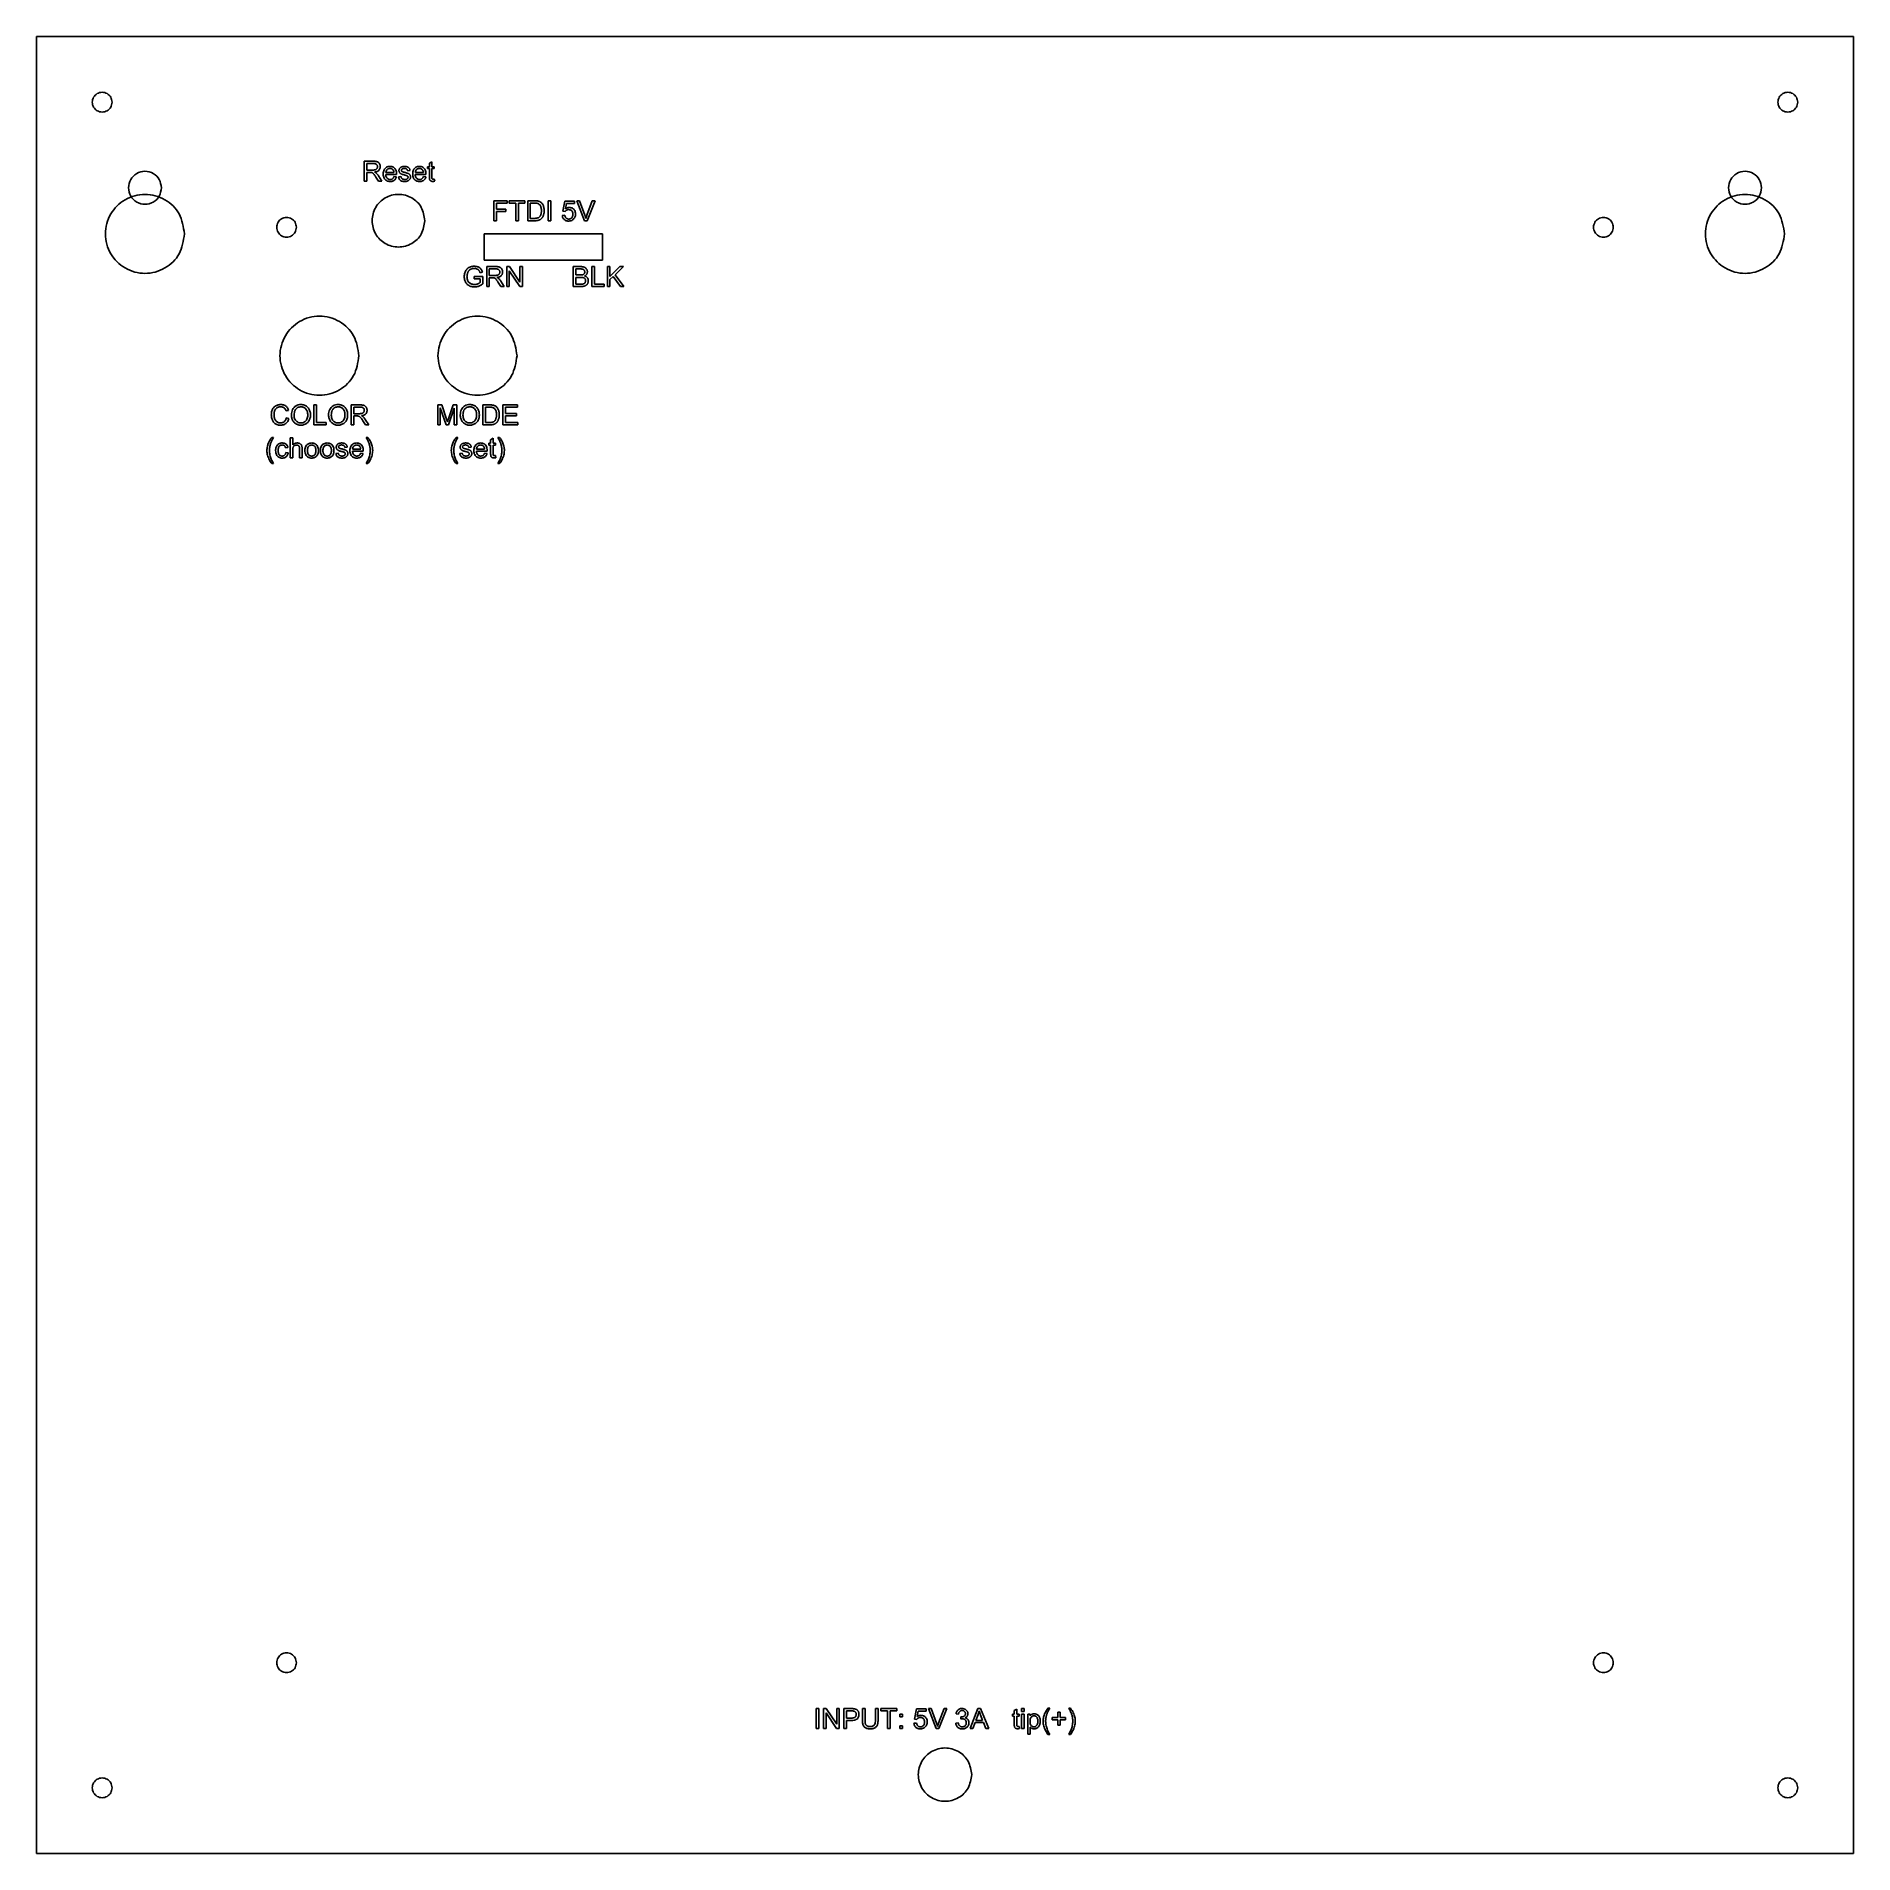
# Model space of a CAD drawing. Extents: x 20 to 296, y 20 to 296.
import ezdxf

# ---------------------------------------------------------------- set-up
doc = ezdxf.new("R2010")
doc.units = 0
doc.layers.add('backplate_C4_v3.0', color=7, linetype='CONTINUOUS')

msp = doc.modelspace()

# ---------------------------------------------------------------- linework, layer by layer
at = {"layer": 'backplate_C4_v3.0', "color": 7}
for p, q in [((295.999997, 296.000025), (19.999999, 296.000025)), ((19.999999, 296.000025), (19.999999, 20.000027)), ((295.999997, 20.000027), (295.999997, 296.000025)), ((69.804058, 274.000027), (69.804058, 277.030333)), ((69.804058, 277.030333), (71.147645, 277.030333)), ((71.164181, 276.69547), (70.205067, 276.69547)), ((70.205067, 276.69547), (70.205067, 275.692947)), ((79.426275, 275.905854), (79.426275, 276.195242)), ((79.426275, 276.195242), (79.699127, 276.195242)), ((79.699127, 276.738878), (80.06913, 276.96212)), ((79.699127, 276.195242), (79.699127, 276.738878)), ((80.06913, 276.96212), (80.06913, 276.195242)), ((80.06913, 276.195242), (80.443267, 276.195242)), ((80.443267, 276.195242), (80.443267, 275.905854)), ((70.205067, 274.000027), (69.804058, 274.000027)), ((69.804058, 274.000027), (69.804058, 274.000027)), ((70.205067, 275.692947), (71.06703, 275.692947)), ((70.205067, 275.692947), (70.205067, 275.692947)), ((70.670155, 275.345681), (70.205067, 275.345681)), ((70.205067, 275.345681), (70.205067, 274.000027)), ((71.970334, 274.000027), (71.569324, 274.63048)), ((71.947596, 274.824783), (72.474696, 274.000027)), ((72.474696, 274.000027), (71.970334, 274.000027)), ((74.704325, 275.00255), (73.067216, 275.00255)), ((73.0879, 275.308474), (74.313665, 275.308474)), ((73.0879, 275.308474), (73.0879, 275.308474)), ((74.309517, 274.706961), (74.309531, 274.706961)), ((74.309531, 274.706961), (74.694004, 274.659418)), ((75.011686, 274.655284), (75.379622, 274.713162)), ((75.011686, 274.655284), (75.011686, 274.655284)), ((76.752148, 275.628868), (76.388346, 275.579259)), ((79.174725, 275.00255), (77.537616, 275.00255)), ((77.558301, 275.308474), (78.784065, 275.308474)), ((77.558301, 275.308474), (77.558301, 275.308474)), ((78.779918, 274.706961), (78.779932, 274.706961)), ((78.779932, 274.706961), (79.164404, 274.659418)), ((79.699127, 275.905854), (79.426275, 275.905854)), ((79.699127, 274.642882), (79.699127, 275.905854)), ((80.443267, 275.905854), (80.06913, 275.905854)), ((80.06913, 275.905854), (80.06913, 274.622211)), ((80.443266, 274.332823), (80.443267, 274.332823)), ((80.443267, 274.332823), (80.497011, 274.004161)), ((89.466909, 268.000018), (89.466909, 271.030324)), ((89.466909, 271.030324), (91.511228, 271.030324)), ((91.511228, 270.672723), (89.867918, 270.672723)), ((89.867918, 270.672723), (89.867918, 269.734279)), ((91.511228, 271.030324), (91.511228, 270.672723)), ((91.805428, 270.672723), (91.805428, 271.030324)), ((91.805428, 271.030324), (94.207349, 271.030324)), ((92.803817, 270.672723), (91.805428, 270.672723)), ((92.803817, 268.000018), (92.803817, 270.672723)), ((94.207349, 270.672723), (93.204826, 270.672723)), ((93.204826, 270.672723), (93.204826, 268.000018)), ((94.207349, 271.030324), (94.207349, 270.672723)), ((94.619371, 268.000018), (94.619371, 271.030324)), ((94.619371, 271.030324), (95.663235, 271.030324)), ((95.657034, 270.672723), (95.02038, 270.672723)), ((95.02038, 270.672723), (95.02038, 268.357619)), ((97.744051, 268.000018), (97.744051, 271.030324)), ((97.744051, 271.030324), (98.14506, 271.030324)), ((98.14506, 271.030324), (98.14506, 268.000018)), ((99.944822, 269.432489), (100.238344, 270.988983)), ((100.238344, 270.988983), (101.745229, 270.988983)), ((100.536, 270.633449), (100.372703, 269.819028)), ((101.745229, 270.633449), (100.536, 270.633449)), ((101.745229, 270.988983), (101.745229, 270.633449)), ((103.249402, 268.000018), (102.075313, 271.030324)), ((102.075313, 271.030324), (102.509395, 271.030324)), ((102.509395, 271.030324), (103.296944, 268.828908)), ((103.619405, 268.828908), (104.43796, 271.030324)), ((104.847237, 271.030324), (103.660746, 268.000018)), ((104.43796, 271.030324), (104.847237, 271.030324)), ((89.867918, 268.000018), (89.466909, 268.000018)), ((89.466909, 268.000018), (89.466909, 268.000018)), ((89.867918, 269.734279), (91.290053, 269.734279)), ((91.290053, 269.376678), (89.867918, 269.376678)), ((89.867918, 269.376678), (89.867918, 268.000018)), ((91.290053, 269.734279), (91.290053, 269.376678)), ((93.204826, 268.000018), (92.803817, 268.000018)), ((92.803817, 268.000018), (92.803817, 268.000018)), ((95.712844, 268.000018), (94.619371, 268.000018)), ((94.619371, 268.000018), (94.619371, 268.000018)), ((95.02038, 268.357619), (95.667369, 268.357619)), ((95.02038, 268.357619), (95.02038, 268.357619)), ((98.14506, 268.000018), (97.744051, 268.000018)), ((97.744051, 268.000018), (97.744051, 268.000018)), ((99.878676, 268.793768), (100.26935, 268.826841)), ((99.878676, 268.793768), (99.878676, 268.793768)), ((100.294155, 269.387013), (99.944822, 269.432489)), ((103.660746, 268.000018), (103.249402, 268.000018)), ((103.249402, 268.000018), (103.249402, 268.000018)), ((105.999989, 266.000015), (87.999997, 266.000015)), ((87.999997, 266.000015), (87.999997, 262.000044)), ((105.999989, 262.000044), (105.999989, 266.000015)), ((86.510256, 259.54413), (87.793899, 259.546197)), ((86.510256, 259.188596), (86.510256, 259.54413)), ((87.748423, 260.18285), (87.386688, 260.083632)), ((87.793899, 259.546197), (87.793899, 258.421718)), ((87.999997, 262.000044), (105.999989, 262.000044)), ((88.391989, 258.000038), (88.391989, 261.030344)), ((88.391989, 261.030344), (89.735577, 261.030344)), ((89.752113, 260.695481), (88.792999, 260.695481)), ((88.792999, 260.695481), (88.792999, 259.692958)), ((88.792999, 259.692958), (89.654961, 259.692958)), ((88.792999, 259.692958), (88.792999, 259.692958)), ((91.43812, 258.000038), (91.43812, 261.030344)), ((91.43812, 261.030344), (91.849465, 261.030344)), ((93.414227, 258.000038), (91.822593, 260.381288)), ((91.822593, 260.381288), (91.822593, 258.000038)), ((91.849465, 261.030344), (93.441099, 258.651161)), ((93.441099, 258.651161), (93.441099, 261.030344)), ((93.441099, 261.030344), (93.825572, 261.030344)), ((93.825572, 261.030344), (93.825572, 258.000038)), ((101.543385, 258.000038), (101.543385, 261.030344)), ((101.543385, 261.030344), (102.680267, 261.030344)), ((102.550042, 260.672743), (101.944394, 260.672743)), ((101.944394, 260.672743), (101.944394, 259.757036)), ((101.944394, 259.757037), (102.599651, 259.757037)), ((101.944394, 259.757036), (101.944394, 259.757037)), ((104.367017, 258.000038), (104.367017, 261.030344)), ((104.367017, 261.030344), (104.768027, 261.030344)), ((104.768027, 261.030344), (104.768027, 258.357639)), ((106.720751, 258.000038), (106.720751, 261.030344)), ((106.720751, 261.030344), (107.12176, 261.030344)), ((107.12176, 261.030344), (107.12176, 259.527593)), ((107.12176, 259.527593), (108.626578, 261.030344)), ((107.617854, 259.533794), (107.12176, 259.050103)), ((108.696858, 258.000038), (107.617854, 259.533794)), ((109.170214, 261.030344), (107.898974, 259.802512)), ((107.898974, 259.802512), (109.226025, 258.000038)), ((108.626578, 261.030344), (109.170214, 261.030344)), ((87.401158, 259.188596), (86.510256, 259.188596)), ((86.510256, 259.188596), (86.510256, 259.188596)), ((87.401158, 258.624289), (87.401158, 259.188596)), ((88.792999, 258.000038), (88.391989, 258.000038)), ((88.391989, 258.000038), (88.391989, 258.000038)), ((89.258086, 259.345692), (88.792999, 259.345692)), ((88.792999, 259.345692), (88.792999, 258.000038)), ((90.558265, 258.000038), (90.157256, 258.63049)), ((90.535528, 258.824794), (91.062627, 258.000038)), ((91.062627, 258.000038), (90.558265, 258.000038)), ((91.822593, 258.000038), (91.43812, 258.000038)), ((91.43812, 258.000038), (91.43812, 258.000038)), ((93.825572, 258.000038), (93.414227, 258.000038)), ((102.69887, 258.000038), (101.543385, 258.000038)), ((101.543385, 258.000038), (101.543385, 258.000038)), ((102.645126, 259.399436), (101.944394, 259.399436)), ((101.944394, 259.399436), (101.944394, 258.357639)), ((101.944394, 258.357639), (102.69887, 258.357639)), ((101.944394, 258.357639), (101.944394, 258.357639)), ((106.260442, 258.000038), (104.367017, 258.000038)), ((104.367017, 258.000038), (104.367017, 258.000038)), ((104.768027, 258.357639), (106.260442, 258.357639)), ((106.260442, 258.357639), (106.260442, 258.000038)), ((107.12176, 258.000038), (106.720751, 258.000038)), ((106.720751, 258.000038), (106.720751, 258.000038)), ((107.12176, 259.050103), (107.12176, 258.000038)), ((109.226025, 258.000038), (108.696858, 258.000038)), ((58.311215, 239.199372), (57.916407, 239.106355)), ((57.961882, 238.062491), (58.362891, 237.961205)), ((57.961882, 238.062491), (57.961882, 238.062491)), ((58.73425, 238.475902), (58.73425, 238.475902)), ((59.147662, 238.469701), (59.147662, 238.469701)), ((62.133203, 237.000023), (62.133203, 240.030329)), ((62.133203, 240.030329), (62.534213, 240.030329)), ((62.534213, 240.030329), (62.534213, 237.357624)), ((64.381517, 238.475902), (64.381517, 238.475902)), ((64.794929, 238.469701), (64.794929, 238.469701)), ((67.803208, 237.000023), (67.803208, 240.030329)), ((67.803208, 240.030329), (69.146795, 240.030329)), ((69.163331, 239.695466), (68.204217, 239.695466)), ((68.204217, 239.695466), (68.204217, 238.692943)), ((68.204217, 238.692943), (69.06618, 238.692943)), ((68.204217, 238.692943), (68.204217, 238.692943)), ((68.669305, 238.345678), (68.204217, 238.345678)), ((68.204217, 238.345678), (68.204217, 237.000024)), ((69.969484, 237.000023), (69.568475, 237.630476)), ((69.946746, 237.824779), (70.473846, 237.000023)), ((80.964206, 237.000023), (80.964206, 240.030329)), ((80.964206, 240.030329), (81.567786, 240.030329)), ((82.227178, 237.000023), (81.350745, 239.579711)), ((81.350745, 239.579711), (81.350745, 237.000023)), ((81.567786, 240.030329), (82.285055, 237.884724)), ((83.469479, 239.536303), (82.588913, 237.000023)), ((82.59098, 237.921931), (83.316517, 240.030329)), ((83.316517, 240.030329), (83.856019, 240.030329)), ((83.469479, 237.000023), (83.469479, 239.536303)), ((83.856019, 240.030329), (83.856019, 237.000023)), ((84.381018, 238.475902), (84.381018, 238.475902)), ((84.79443, 238.469701), (84.79443, 238.469701)), ((87.796508, 237.000023), (87.796508, 240.030329)), ((87.796508, 240.030329), (88.840372, 240.030329)), ((88.834171, 239.672729), (88.197517, 239.672729)), ((88.197517, 239.672729), (88.197517, 237.357624)), ((90.861243, 237.000023), (90.861243, 240.030329)), ((90.861243, 240.030329), (93.052324, 240.030329)), ((93.052324, 239.672729), (91.262252, 239.672729)), ((91.262252, 239.672729), (91.262252, 238.74462)), ((91.262252, 238.74462), (92.938636, 238.74462)), ((92.938636, 238.389086), (91.262252, 238.389086)), ((91.262252, 238.389086), (91.262252, 237.357624)), ((92.938636, 238.74462), (92.938636, 238.389086)), ((93.052324, 240.030329), (93.052324, 239.672729)), ((55.756285, 235.082016), (56.022935, 235.082016)), ((58.571584, 232.000033), (58.571584, 235.030339)), ((58.571584, 235.030339), (58.943654, 235.030339)), ((58.943654, 235.030339), (58.943654, 233.943067)), ((64.026628, 237.000023), (62.133203, 237.000023)), ((62.133203, 237.000023), (62.133203, 237.000023)), ((62.534213, 237.357624), (64.026628, 237.357624)), ((64.026628, 237.357624), (64.026628, 237.000023)), ((68.204217, 237.000024), (67.803208, 237.000024)), ((67.803208, 237.000024), (67.803208, 237.000023)), ((70.473846, 237.000023), (69.969484, 237.000023)), ((70.080445, 235.082016), (70.347096, 235.082016)), ((81.350745, 237.000023), (80.964206, 237.000023)), ((80.964206, 237.000023), (80.964206, 237.000023)), ((82.588913, 237.000023), (82.227178, 237.000023)), ((83.856019, 237.000023), (83.469479, 237.000023)), ((83.7568, 235.082016), (84.02345, 235.082016)), ((88.889981, 237.000023), (87.796508, 237.000023)), ((87.796508, 237.000023), (87.796508, 237.000023)), ((88.197517, 237.357624), (88.844506, 237.357624)), ((88.197517, 237.357624), (88.197517, 237.357624)), ((88.994045, 234.738884), (89.364048, 234.962127)), ((88.994045, 234.195248), (88.994045, 234.738884)), ((89.364048, 234.962127), (89.364048, 234.195248)), ((90.079961, 235.082016), (90.346612, 235.082016)), ((93.122604, 237.000023), (90.861243, 237.000023)), ((90.861243, 237.000023), (90.861243, 237.000023)), ((91.262252, 237.357624), (93.122604, 237.357624)), ((93.122604, 237.357624), (93.122604, 237.000023)), ((58.218117, 233.550326), (57.856382, 233.494516)), ((57.887388, 232.804119), (58.253257, 232.756576)), ((57.887388, 232.804119), (57.887388, 232.804119)), ((58.943654, 232.000033), (58.571584, 232.000033)), ((58.571584, 232.000033), (58.571584, 232.000033)), ((58.943654, 233.200994), (58.943654, 232.000033)), ((59.987518, 232.000033), (59.987518, 233.391163)), ((60.359588, 232.000033), (59.987518, 232.000033)), ((60.359588, 233.391163), (60.359588, 232.000033)), ((60.786824, 233.097641), (60.786824, 233.097641)), ((61.169229, 233.097641), (61.169229, 233.097641)), ((63.140558, 233.097641), (63.140558, 233.097641)), ((63.522963, 233.097641), (63.522963, 233.097641)), ((65.483955, 232.655291), (65.851891, 232.713168)), ((65.483955, 232.655291), (65.483955, 232.655291)), ((67.224418, 233.628875), (66.860615, 233.579265)), ((69.646995, 233.002556), (68.009885, 233.002556)), ((68.03057, 233.308481), (69.256335, 233.308481)), ((68.03057, 233.308481), (68.03057, 233.308481)), ((69.252187, 232.706967), (69.252201, 232.706967)), ((69.252201, 232.706967), (69.636674, 232.659425)), ((84.306604, 232.655291), (84.67454, 232.713168)), ((84.306604, 232.655291), (84.306604, 232.655291)), ((86.047066, 233.628875), (85.683264, 233.579265)), ((88.469644, 233.002556), (86.832534, 233.002556)), ((86.853219, 233.308481), (88.078984, 233.308481)), ((86.853219, 233.308481), (86.853219, 233.308481)), ((88.074836, 232.706967), (88.07485, 232.706967)), ((88.07485, 232.706967), (88.459322, 232.659425)), ((88.721194, 233.90586), (88.721194, 234.195248)), ((88.721194, 234.195248), (88.994045, 234.195248)), ((88.994045, 233.90586), (88.721194, 233.90586)), ((88.994045, 232.642888), (88.994045, 233.90586)), ((89.364048, 234.195248), (89.738186, 234.195248)), ((89.738186, 233.90586), (89.364048, 233.90586)), ((89.364048, 233.90586), (89.364048, 232.622218)), ((89.738186, 234.195248), (89.738186, 233.90586)), ((89.738186, 232.33283), (89.791929, 232.004168)), ((89.738187, 232.33283), (89.738186, 232.33283)), ((56.022935, 231.109132), (55.756285, 231.109132)), ((55.756285, 231.109132), (55.756285, 231.109132)), ((70.347096, 231.109132), (70.080445, 231.109132)), ((70.347096, 231.109132), (70.347096, 231.109132)), ((84.02345, 231.109132), (83.7568, 231.109132)), ((83.7568, 231.109132), (83.7568, 231.109132)), ((90.346612, 231.109132), (90.079961, 231.109132)), ((90.346612, 231.109132), (90.346612, 231.109132)), ((138.455806, 39.000028), (138.455806, 42.030334)), ((138.455806, 42.030334), (138.856815, 42.030334)), ((138.856815, 42.030334), (138.856815, 39.000028)), ((139.560326, 39.000028), (139.560326, 42.030334)), ((139.560326, 42.030334), (139.97167, 42.030334)), ((139.97167, 42.030334), (141.563304, 39.651151)), ((141.563304, 39.651151), (141.563304, 42.030334)), ((141.563304, 42.030334), (141.947777, 42.030334)), ((141.947777, 42.030334), (141.947777, 39.000028)), ((142.620926, 39.000028), (142.620926, 42.030334)), ((142.620926, 42.030334), (143.764009, 42.030334)), ((143.797082, 41.672733), (143.021935, 41.672733)), ((143.021935, 41.672733), (143.021935, 40.589595)), ((145.450761, 40.279536), (145.450761, 42.030334)), ((145.450761, 42.030334), (145.85177, 42.030334)), ((145.85177, 42.030334), (145.85177, 40.281603)), ((147.433069, 42.030334), (147.834078, 42.030334)), ((147.433069, 40.281603), (147.433069, 42.030334)), ((147.433069, 42.030334), (147.433069, 42.030334)), ((147.834078, 42.030334), (147.834078, 40.279536)), ((148.27365, 41.672733), (148.27365, 42.030334)), ((148.27365, 42.030334), (150.67557, 42.030334)), ((149.272038, 41.672733), (148.27365, 41.672733)), ((149.272038, 39.000028), (149.272038, 41.672733)), ((150.67557, 41.672733), (149.673048, 41.672733)), ((149.673048, 41.672733), (149.673048, 39.000028)), ((150.67557, 42.030334), (150.67557, 41.672733)), ((153.356577, 40.432499), (153.650099, 41.988993)), ((153.650099, 41.988993), (155.156984, 41.988993)), ((153.947756, 41.633459), (153.784458, 40.819038)), ((155.156984, 41.633459), (153.947756, 41.633459)), ((155.156984, 41.988993), (155.156984, 41.633459)), ((156.661157, 39.000028), (155.487069, 42.030334)), ((155.487069, 42.030334), (155.921151, 42.030334)), ((155.921151, 42.030334), (156.7087, 39.828918)), ((157.03116, 39.828918), (157.849715, 42.030334)), ((158.258993, 42.030334), (157.072502, 39.000028)), ((157.849715, 42.030334), (158.258993, 42.030334)), ((161.816498, 39.000028), (162.980251, 42.030334)), ((162.980251, 42.030334), (163.412266, 42.030334)), ((163.412266, 42.030334), (164.6525, 39.000028)), ((168.524196, 41.738879), (168.894199, 41.962121)), ((168.524196, 41.195243), (168.524196, 41.738879)), ((168.894199, 41.962121), (168.894199, 41.195243)), ((169.634918, 41.602453), (169.634918, 42.030334)), ((169.634918, 42.030334), (170.006989, 42.030334)), ((170.006989, 41.602453), (169.634918, 41.602453)), ((169.634918, 41.602453), (169.634918, 41.602453)), ((170.006989, 42.030334), (170.006989, 41.602453)), ((173.637452, 42.08201), (173.904102, 42.08201)), ((175.117432, 40.668143), (175.117432, 41.492899)), ((175.117432, 41.492899), (175.468834, 41.492899)), ((175.468834, 41.492899), (175.468834, 40.668143)), ((176.785612, 42.08201), (177.052263, 42.08201)), ((138.856815, 39.000028), (138.455806, 39.000028)), ((138.455806, 39.000028), (138.455806, 39.000028)), ((139.944798, 39.000028), (139.560326, 39.000028)), ((139.560326, 39.000028), (139.560326, 39.000028)), ((141.536432, 39.000028), (139.944798, 41.381278)), ((139.944798, 41.381278), (139.944798, 39.000028)), ((141.947777, 39.000028), (141.536432, 39.000028)), ((143.021935, 39.000028), (142.620926, 39.000028)), ((142.620926, 39.000028), (142.620926, 39.000028)), ((143.021935, 40.589595), (143.80535, 40.589595)), ((143.021935, 40.589595), (143.021935, 40.589595)), ((143.799149, 40.231994), (143.021935, 40.231994)), ((143.021935, 40.231994), (143.021935, 39.000028)), ((149.673048, 39.000028), (149.272038, 39.000028)), ((149.272038, 39.000028), (149.272038, 39.000028)), ((151.143403, 40.771496), (151.143403, 41.195243)), ((151.143403, 41.195243), (151.56715, 41.195243)), ((151.56715, 40.771496), (151.143403, 40.771496)), ((151.143403, 40.771496), (151.143403, 40.771496)), ((151.143403, 39.000028), (151.143403, 39.423775)), ((151.143403, 39.423775), (151.56715, 39.423775)), ((151.56715, 39.000028), (151.143403, 39.000028)), ((151.143403, 39.000028), (151.143403, 39.000028)), ((151.56715, 41.195243), (151.56715, 40.771496)), ((151.56715, 39.423775), (151.56715, 39.000028)), ((153.290432, 39.793778), (153.681105, 39.826851)), ((153.290432, 39.793778), (153.290432, 39.793778)), ((153.70591, 40.387023), (153.356577, 40.432499)), ((157.072502, 39.000028), (156.661157, 39.000028)), ((156.661157, 39.000028), (156.661157, 39.000028)), ((159.646731, 39.799979), (160.018801, 39.849588)), ((159.646731, 39.799979), (159.646731, 39.799979)), ((160.056008, 41.191108), (159.683938, 41.257254)), ((160.380536, 40.434566), (160.421877, 40.761161)), ((162.242312, 39.000028), (161.816498, 39.000028)), ((161.816498, 39.000028), (161.816498, 39.000028)), ((162.575108, 39.917801), (162.242312, 39.000028)), ((163.842214, 39.917801), (162.575108, 39.917801)), ((163.023659, 41.133231), (162.690863, 40.244396)), ((162.690863, 40.244396), (163.718191, 40.244396)), ((162.690863, 40.244396), (162.690863, 40.244396)), ((163.718191, 40.244396), (163.401931, 41.083622)), ((164.195681, 39.000028), (163.842214, 39.917801)), ((164.6525, 39.000028), (164.195681, 39.000028)), ((168.251344, 40.905855), (168.251344, 41.195243)), ((168.251344, 41.195243), (168.524196, 41.195243)), ((168.524196, 40.905855), (168.251344, 40.905855)), ((168.524196, 39.642883), (168.524196, 40.905855)), ((168.894199, 41.195243), (169.268336, 41.195243)), ((169.268336, 40.905855), (168.894199, 40.905855)), ((168.894199, 40.905855), (168.894199, 39.622212)), ((169.268334, 39.332824), (169.268336, 39.332824)), ((169.268336, 41.195243), (169.268336, 40.905855)), ((169.268336, 39.332824), (169.32208, 39.004162)), ((169.634918, 39.000028), (169.634918, 41.195243)), ((169.634918, 41.195243), (170.006989, 41.195243)), ((170.006989, 39.000028), (169.634918, 39.000028)), ((169.634918, 39.000028), (169.634918, 39.000028)), ((170.006989, 41.195243), (170.006989, 39.000028)), ((170.572649, 38.158736), (170.572649, 41.195243)), ((170.572649, 41.195243), (170.911647, 41.195243)), ((170.90958, 40.085233), (170.90958, 40.085233)), ((170.911647, 41.195243), (170.911647, 40.909989)), ((170.94472, 39.227404), (170.94472, 38.158736)), ((174.292676, 40.320877), (174.292676, 40.668143)), ((174.292676, 40.668143), (175.117432, 40.668143)), ((175.117432, 40.320877), (174.292676, 40.320877)), ((175.117432, 39.48992), (175.117432, 40.320877)), ((175.468834, 39.48992), (175.117432, 39.48992)), ((175.117432, 39.48992), (175.117432, 39.48992)), ((175.468834, 40.668143), (176.29359, 40.668143)), ((176.29359, 40.320877), (175.468834, 40.320877)), ((175.468834, 40.320877), (175.468834, 39.48992)), ((176.29359, 40.668143), (176.29359, 40.320877)), ((170.94472, 38.158736), (170.572649, 38.158736)), ((170.572649, 38.158736), (170.572649, 38.158736)), ((173.904102, 38.109126), (173.637452, 38.109126)), ((173.637452, 38.109126), (173.637452, 38.109126)), ((177.052263, 38.109126), (176.785612, 38.109126)), ((177.052263, 38.109126), (177.052263, 38.109126)), ((19.999999, 20.000027), (295.999997, 20.000027))]:
    msp.add_line(p, q, dxfattribs=at)
for points, knots in [([(31.5, 286.00001), (31.458773, 286.264436), (31.37754, 286.785446), (30.780367, 287.359038), (30.001376, 287.571574), (29.214207, 287.359038), (28.641085, 286.785446), (28.428394, 286.000018), (28.641089, 285.214593), (29.21421, 284.641017), (30.001376, 284.428482), (30.780364, 284.641017), (31.377536, 285.214593), (31.458772, 285.735592), (31.5, 286.00001)], [0, 0, 0, 0, 0.784292, 1.545323, 2.329612, 3.113902, 3.874932, 4.659224, 5.443492, 6.204516, 6.988806, 7.773094, 8.534118, 9.318387, 9.318387, 9.318387, 9.318387]), ([(287.499993, 286.00001), (287.458765, 286.264437), (287.377531, 286.785448), (286.780352, 287.359037), (286.001366, 287.571575), (285.214205, 287.359033), (284.641094, 286.785445), (284.4284, 286.000018), (284.641097, 285.214595), (285.214209, 284.641021), (286.001366, 284.428481), (286.780349, 284.641018), (287.377527, 285.214592), (287.458764, 285.735592), (287.499993, 286.00001)], [0, 0, 0, 0, 0.784293, 1.545327, 2.329619, 3.113888, 3.874916, 4.659208, 5.443476, 6.204497, 6.988766, 7.773058, 8.534086, 9.318354, 9.318354, 9.318354, 9.318354]), ([(71.06703, 275.692947), (71.123748, 275.693921), (71.228664, 275.695723), (71.372901, 275.713739), (71.493506, 275.743348), (71.592063, 275.790585), (71.672895, 275.852144), (71.735472, 275.928732), (71.779846, 276.015146), (71.80753, 276.107751), (71.817154, 276.216783), (71.802892, 276.337812), (71.748152, 276.460911), (71.657711, 276.565136), (71.527944, 276.644434), (71.357833, 276.688689), (71.232583, 276.693075), (71.164181, 276.69547)], [0, 0, 0, 0, 0.170071, 0.31459, 0.435313, 0.540912, 0.64014, 0.737713, 0.834993, 0.92983, 1.025793, 1.161736, 1.290671, 1.424024, 1.569585, 1.739945, 1.944933, 1.944933, 1.944933, 1.944933]), ([(71.147645, 277.030333), (71.23057, 277.028897), (71.38258, 277.026264), (71.589545, 277.000206), (71.759006, 276.955423), (71.89807, 276.884857), (72.012968, 276.786078), (72.105294, 276.661705), (72.175179, 276.519797), (72.217832, 276.364753), (72.232274, 276.189408), (72.212874, 276.001358), (72.141137, 275.813723), (72.021778, 275.650129), (71.851044, 275.517662), (71.628921, 275.423784), (71.462359, 275.394482), (71.372954, 275.378754)], [0, 0, 0, 0, 0.248676, 0.455845, 0.624375, 0.771986, 0.919588, 1.07471, 1.233611, 1.391578, 1.554102, 1.759139, 1.953254, 2.149823, 2.35916, 2.59367, 2.865407, 2.865407, 2.865407, 2.865407]), ([(74.694004, 274.659418), (74.67114, 274.588777), (74.626914, 274.452139), (74.510645, 274.273208), (74.361315, 274.129021), (74.177665, 274.023562), (73.962375, 273.96208), (73.70871, 273.942784), (73.435937, 273.968609), (73.1699, 274.068832), (72.952112, 274.237934), (72.792356, 274.470697), (72.69938, 274.759203), (72.673825, 275.082819), (72.699733, 275.409247), (72.79337, 275.707166), (72.955718, 275.945146), (73.169392, 276.120025), (73.426995, 276.225206), (73.705084, 276.25491), (73.980811, 276.225603), (74.231166, 276.122202), (74.439469, 275.951025), (74.598297, 275.717849), (74.68973, 275.425792), (74.707416, 275.20543), (74.706201, 275.073593), (74.705465, 275.040519), (74.70473, 275.016023), (74.704325, 275.00255)], [0, 0, 0, 0, 0.221958, 0.429327, 0.632699, 0.83952, 1.057968, 1.298636, 1.599469, 1.872784, 2.14003, 2.413798, 2.706858, 3.03883, 3.38205, 3.684042, 3.964597, 4.233981, 4.500897, 4.787257, 5.064869, 5.32463, 5.58792, 5.862739, 6.158848, 6.495601, 6.521326, 6.554406, 6.594845, 6.594845, 6.594845, 6.594845]), ([(75.379622, 274.713162), (75.38837, 274.667173), (75.405037, 274.579547), (75.464189, 274.462548), (75.548247, 274.368353), (75.660219, 274.301701), (75.796654, 274.263232), (75.947753, 274.25291), (76.096425, 274.262212), (76.227397, 274.294541), (76.328725, 274.353044), (76.39904, 274.428741), (76.443398, 274.513972), (76.456473, 274.601658), (76.445302, 274.684178), (76.405974, 274.754307), (76.34431, 274.808535), (76.251635, 274.847513), (76.124263, 274.888293), (75.939922, 274.936095), (75.734637, 274.989088), (75.544895, 275.047996), (75.402061, 275.09985), (75.297355, 275.16125), (75.215782, 275.231794), (75.151229, 275.31454), (75.106765, 275.408052), (75.079313, 275.508174), (75.071108, 275.609248), (75.078346, 275.707148), (75.100577, 275.798711), (75.137795, 275.884716), (75.188479, 275.963397), (75.250425, 276.033889), (75.318044, 276.090066), (75.390606, 276.135589), (75.470082, 276.17088), (75.5618, 276.201404), (75.662826, 276.226689), (75.770903, 276.241693), (75.899632, 276.246934), (76.043208, 276.239858), (76.19538, 276.215798), (76.332231, 276.174631), (76.451674, 276.120317), (76.550837, 276.052659), (76.627435, 275.970045), (76.684165, 275.871929), (76.727074, 275.757302), (76.743475, 275.673297), (76.752148, 275.628868)], [0, 0, 0, 0, 0.139877, 0.266523, 0.387987, 0.513837, 0.651835, 0.809476, 0.966075, 1.097452, 1.210501, 1.311747, 1.403573, 1.494426, 1.573458, 1.649015, 1.730515, 1.814863, 1.948427, 2.132118, 2.38583, 2.584359, 2.728302, 2.840443, 2.94642, 3.050059, 3.152884, 3.255012, 3.359896, 3.455494, 3.548409, 3.641204, 3.735305, 3.828059, 3.92166, 3.998007, 4.084341, 4.18181, 4.28776, 4.39631, 4.508505, 4.673846, 4.826767, 4.969538, 5.101268, 5.219016, 5.327259, 5.436209, 5.557014, 5.692633, 5.692633, 5.692633, 5.692633]), ([(79.164404, 274.659418), (79.14154, 274.588777), (79.097315, 274.452139), (78.981045, 274.273208), (78.831715, 274.129021), (78.648065, 274.023562), (78.432776, 273.96208), (78.17911, 273.942784), (77.906337, 273.968609), (77.6403, 274.068832), (77.422512, 274.237934), (77.262757, 274.470697), (77.16978, 274.759203), (77.144225, 275.082819), (77.170133, 275.409247), (77.26377, 275.707166), (77.426118, 275.945146), (77.639793, 276.120025), (77.897396, 276.225206), (78.175484, 276.25491), (78.451212, 276.225603), (78.701566, 276.122201), (78.909869, 275.951025), (79.068697, 275.717849), (79.160131, 275.425792), (79.177816, 275.20543), (79.176602, 275.073593), (79.175865, 275.040519), (79.17513, 275.016023), (79.174725, 275.00255)], [0, 0, 0, 0, 0.221958, 0.429326, 0.632699, 0.83952, 1.057968, 1.298636, 1.599469, 1.872783, 2.140029, 2.413797, 2.706857, 3.03883, 3.38205, 3.684041, 3.964596, 4.23398, 4.500897, 4.787257, 5.064869, 5.324629, 5.58792, 5.862739, 6.158848, 6.495601, 6.521325, 6.554406, 6.594845, 6.594845, 6.594845, 6.594845]), ([(39, 273.000043), (38.931287, 273.44075), (38.7959, 274.309094), (37.800608, 275.26507), (36.502292, 275.619291), (35.190346, 275.26507), (34.23514, 274.309093), (33.880659, 273.000035), (34.235137, 271.690973), (35.190343, 270.734982), (36.502292, 270.38076), (37.800611, 270.734982), (38.795904, 271.690973), (38.931288, 272.559328), (39, 273.000043)], [0, 0, 0, 0, 1.307142, 2.575521, 3.88267, 5.189818, 6.458195, 7.765337, 9.072503, 10.340887, 11.648036, 12.955185, 14.22357, 15.530736, 15.530736, 15.530736, 15.530736]), ([(71.569324, 274.63048), (71.532861, 274.686556), (71.465625, 274.789958), (71.369298, 274.929315), (71.285992, 275.042358), (71.211719, 275.131447), (71.143949, 275.200244), (71.079079, 275.250017), (71.016934, 275.285969), (70.955958, 275.312888), (70.896651, 275.332505), (70.832034, 275.340529), (70.757515, 275.345046), (70.701403, 275.345454), (70.670155, 275.345681)], [0, 0, 0, 0, 0.200659, 0.37, 0.508172, 0.621772, 0.717753, 0.797223, 0.866279, 0.9326, 0.997037, 1.052741, 1.127311, 1.221032, 1.221032, 1.221032, 1.221032]), ([(71.372954, 275.378754), (71.405756, 275.362336), (71.466888, 275.331737), (71.548265, 275.281805), (71.637468, 275.211744), (71.733496, 275.109849), (71.845613, 274.97578), (71.91287, 274.876198), (71.947596, 274.824783)], [0, 0, 0, 0, 0.110019, 0.205039, 0.285856, 0.449561, 0.623797, 0.809789, 0.809789, 0.809789, 0.809789]), ([(73.067216, 275.00255), (73.074612, 274.927843), (73.08849, 274.78766), (73.157257, 274.596523), (73.263588, 274.44546), (73.399154, 274.33565), (73.558386, 274.269055), (73.716057, 274.251477), (73.858497, 274.263369), (73.977931, 274.299519), (74.084518, 274.360794), (74.176402, 274.450133), (74.253728, 274.567419), (74.290152, 274.658524), (74.309517, 274.706961)], [0, 0, 0, 0, 0.224604, 0.421457, 0.60181, 0.772187, 0.938029, 1.112515, 1.242829, 1.36466, 1.483825, 1.608094, 1.745686, 1.901882, 1.901882, 1.901882, 1.901882]), ([(74.313665, 275.308474), (74.306713, 275.365236), (74.293828, 275.470428), (74.247992, 275.612772), (74.168103, 275.741184), (74.049769, 275.849394), (73.888805, 275.924928), (73.717296, 275.945407), (73.551233, 275.927523), (73.401774, 275.868425), (73.274446, 275.771671), (73.17465, 275.642389), (73.108207, 275.484031), (73.094865, 275.368687), (73.0879, 275.308474)], [0, 0, 0, 0, 0.171353, 0.317556, 0.444445, 0.621142, 0.790681, 0.969363, 1.132401, 1.287346, 1.445408, 1.606336, 1.772178, 1.953303, 1.953303, 1.953303, 1.953303]), ([(76.388346, 275.579259), (76.381125, 275.614763), (76.367194, 275.683258), (76.316697, 275.774681), (76.24546, 275.84839), (76.15222, 275.902832), (76.037057, 275.933482), (75.901819, 275.941769), (75.763751, 275.934154), (75.638319, 275.908912), (75.544373, 275.861093), (75.481128, 275.799371), (75.441478, 275.730522), (75.430818, 275.664603), (75.436578, 275.609047), (75.452155, 275.564435), (75.478535, 275.523291), (75.515103, 275.485071), (75.563943, 275.452261), (75.620482, 275.424697), (75.698722, 275.401912), (75.808136, 275.369946), (75.976483, 275.324005), (76.16996, 275.271346), (76.353635, 275.21413), (76.491848, 275.163747), (76.597577, 275.110635), (76.681111, 275.044544), (76.74934, 274.965015), (76.799858, 274.87075), (76.829037, 274.762056), (76.838308, 274.64428), (76.826935, 274.52225), (76.789136, 274.402866), (76.72816, 274.290732), (76.645214, 274.188452), (76.538566, 274.102808), (76.412487, 274.034477), (76.269575, 273.985892), (76.113702, 273.956235), (75.917833, 273.946234), (75.698835, 273.96081), (75.474775, 274.017404), (75.292973, 274.118298), (75.157245, 274.263524), (75.059218, 274.445267), (75.028074, 274.582874), (75.011686, 274.655284)], [0, 0, 0, 0, 0.108181, 0.208702, 0.308431, 0.41242, 0.528454, 0.66254, 0.817397, 0.942582, 1.043572, 1.128838, 1.204395, 1.277985, 1.324882, 1.37086, 1.418334, 1.470478, 1.528392, 1.59393, 1.658355, 1.772401, 1.93611, 2.181747, 2.373947, 2.513087, 2.622805, 2.727293, 2.830428, 2.935132, 3.045299, 3.165595, 3.287929, 3.410623, 3.538566, 3.668814, 3.803004, 3.946179, 4.096895, 4.254054, 4.42063, 4.684117, 4.909766, 5.108723, 5.298631, 5.498409, 5.720294, 5.720294, 5.720294, 5.720294]), ([(77.537616, 275.00255), (77.545012, 274.927843), (77.55889, 274.78766), (77.627657, 274.596523), (77.733988, 274.44546), (77.869554, 274.33565), (78.028786, 274.269055), (78.186457, 274.251477), (78.328898, 274.263369), (78.448331, 274.299519), (78.554919, 274.360794), (78.646802, 274.450133), (78.724128, 274.567419), (78.760552, 274.658524), (78.779918, 274.706961)], [0, 0, 0, 0, 0.224604, 0.421457, 0.601809, 0.772187, 0.938029, 1.112515, 1.242829, 1.364661, 1.483825, 1.608095, 1.745686, 1.901883, 1.901883, 1.901883, 1.901883]), ([(78.784065, 275.308474), (78.777113, 275.365236), (78.764228, 275.470428), (78.718393, 275.612772), (78.638504, 275.741185), (78.520169, 275.849394), (78.359205, 275.924928), (78.187697, 275.945407), (78.021633, 275.927523), (77.872174, 275.868425), (77.744847, 275.771671), (77.64505, 275.64239), (77.578607, 275.484031), (77.565265, 275.368687), (77.558301, 275.308474)], [0, 0, 0, 0, 0.171353, 0.317556, 0.444444, 0.621142, 0.790681, 0.969363, 1.132401, 1.287346, 1.445408, 1.606336, 1.772178, 1.953303, 1.953303, 1.953303, 1.953303]), ([(80.497011, 274.004161), (80.463399, 273.997598), (80.398912, 273.985007), (80.304966, 273.973855), (80.203002, 273.969397), (80.096746, 273.97492), (79.990143, 273.994786), (79.902996, 274.030777), (79.834253, 274.079075), (79.780457, 274.13582), (79.737114, 274.208374), (79.714233, 274.314266), (79.701037, 274.461695), (79.699822, 274.576897), (79.699127, 274.642882)], [0, 0, 0, 0, 0.102713, 0.197066, 0.283501, 0.408646, 0.515533, 0.607244, 0.689185, 0.765716, 0.840442, 0.939491, 1.087033, 1.284846, 1.284846, 1.284846, 1.284846]), ([(80.06913, 274.622211), (80.069387, 274.591011), (80.069833, 274.536954), (80.075348, 274.468632), (80.084117, 274.420306), (80.103213, 274.38881), (80.124877, 274.364262), (80.152301, 274.34313), (80.187855, 274.328384), (80.231316, 274.319898), (80.278202, 274.317626), (80.328666, 274.319753), (80.383147, 274.324687), (80.422232, 274.329977), (80.443266, 274.332823)], [0, 0, 0, 0, 0.0935, 0.161994, 0.206169, 0.238787, 0.271002, 0.304121, 0.341668, 0.385316, 0.436391, 0.482124, 0.536769, 0.600439, 0.600439, 0.600439, 0.600439]), ([(282.000011, 273.000043), (281.931298, 273.44075), (281.79591, 274.309094), (280.800621, 275.265069), (279.502303, 275.61929), (278.190349, 275.265073), (277.23513, 274.309097), (276.880645, 273.000035), (277.235126, 271.69097), (278.190346, 270.734979), (279.502303, 270.38076), (280.800625, 270.734983), (281.795915, 271.690973), (281.931299, 272.559328), (282.000011, 273.000043)], [0, 0, 0, 0, 1.307142, 2.57552, 3.882663, 5.189829, 6.458214, 7.765357, 9.072523, 10.340914, 11.648081, 12.955224, 14.223608, 15.530775, 15.530775, 15.530775, 15.530775]), ([(42.5, 266.000015), (42.335091, 267.057717), (42.010164, 269.14175), (39.621463, 271.436102), (36.505505, 272.286229), (33.356832, 271.436102), (31.064336, 269.14175), (30.213583, 266.000018), (31.064334, 262.858288), (33.356838, 260.563952), (36.505505, 259.713841), (39.621458, 260.563952), (42.010165, 262.858288), (42.335091, 264.942315), (42.5, 266.000015)], [0, 0, 0, 0, 3.137159, 6.18127, 9.318426, 12.455581, 15.49969, 18.636849, 21.773999, 24.818096, 27.955249, 31.092402, 34.136501, 37.273651, 37.273651, 37.273651, 37.273651]), ([(79.000001, 268.000018), (78.890061, 268.705157), (78.673444, 270.094517), (77.080968, 271.62408), (75.003666, 272.190825), (72.904554, 271.62408), (71.376214, 270.094517), (70.809043, 268.000022), (71.37622, 265.90553), (72.904552, 264.375965), (75.003666, 263.809206), (77.08097, 264.375965), (78.673438, 265.90553), (78.89006, 267.294885), (79.000001, 268.000018)], [0, 0, 0, 0, 2.09145, 4.120857, 6.21229, 8.303723, 10.33313, 12.42458, 14.516015, 16.545427, 18.636862, 20.728297, 22.757709, 24.849144, 24.849144, 24.849144, 24.849144]), ([(95.667369, 268.357619), (95.7292, 268.358631), (95.843546, 268.360503), (96.000938, 268.378054), (96.132226, 268.408918), (96.241296, 268.452022), (96.333903, 268.504164), (96.421566, 268.577183), (96.502436, 268.676929), (96.576446, 268.806239), (96.635719, 268.957511), (96.680333, 269.130801), (96.706073, 269.327104), (96.714906, 269.562975), (96.702017, 269.816258), (96.653525, 270.064651), (96.564282, 270.264055), (96.451587, 270.419018), (96.323753, 270.537424), (96.186493, 270.613749), (96.03376, 270.650864), (95.859627, 270.669792), (95.729291, 270.671678), (95.657034, 270.672723)], [0, 0, 0, 0, 0.18545, 0.34296, 0.474145, 0.588787, 0.693735, 0.7916, 0.929253, 1.076506, 1.236996, 1.4152, 1.612035, 1.82972, 2.122614, 2.371411, 2.584206, 2.772416, 2.942654, 3.103389, 3.237206, 3.411381, 3.628072, 3.628072, 3.628072, 3.628072]), ([(95.663235, 271.030324), (95.735608, 271.029553), (95.868125, 271.028142), (96.048514, 271.014735), (96.212645, 270.988407), (96.366961, 270.941117), (96.517485, 270.868575), (96.662299, 270.763697), (96.79867, 270.62557), (96.919563, 270.449839), (97.010742, 270.249362), (97.077473, 270.028217), (97.116691, 269.786434), (97.128035, 269.544612), (97.119252, 269.315346), (97.09323, 269.110272), (97.048364, 268.923473), (96.98957, 268.755824), (96.921203, 268.607079), (96.842035, 268.478815), (96.754073, 268.370282), (96.66156, 268.277627), (96.562311, 268.200291), (96.452699, 268.13816), (96.331105, 268.08802), (96.195916, 268.048703), (96.047165, 268.020215), (95.884662, 268.002985), (95.771609, 268.001033), (95.712844, 268.000018)], [0, 0, 0, 0, 0.217095, 0.39751, 0.542161, 0.714921, 0.879782, 1.041097, 1.248976, 1.459019, 1.67758, 1.907027, 2.150113, 2.410444, 2.63203, 2.837742, 3.029539, 3.207211, 3.369965, 3.519738, 3.658086, 3.788172, 3.911794, 4.034318, 4.164967, 4.305518, 4.455963, 4.618796, 4.795049, 4.795049, 4.795049, 4.795049]), ([(285.49999, 266.000015), (285.335081, 267.057717), (285.010154, 269.141748), (282.621465, 271.436098), (279.505515, 272.28623), (276.356847, 271.436101), (274.064346, 269.141751), (273.21359, 266.000018), (274.064344, 262.858287), (276.356852, 260.563953), (279.505515, 259.71384), (282.62146, 260.563956), (285.010155, 262.85829), (285.335081, 264.942315), (285.49999, 266.000015)], [0, 0, 0, 0, 3.137159, 6.181265, 9.3184, 12.455559, 15.499672, 18.636831, 21.773981, 24.818082, 27.955239, 31.092372, 34.136466, 37.273616, 37.273616, 37.273616, 37.273616]), ([(59.499997, 267.000034), (59.45877, 267.264458), (59.377537, 267.785463), (58.780351, 268.359037), (58.001366, 268.571557), (57.214204, 268.359039), (56.641086, 267.785458), (56.42841, 267.000031), (56.641088, 266.214602), (57.214199, 265.641004), (58.001366, 265.428471), (58.780357, 265.641007), (59.377536, 266.214596), (59.458769, 266.735608), (59.499997, 267.000034)], [0, 0, 0, 0, 0.784284, 1.545306, 2.329596, 3.113877, 3.874888, 4.659169, 5.443459, 6.204481, 6.988765, 7.773058, 8.534092, 9.318385, 9.318385, 9.318385, 9.318385]), ([(100.372703, 269.819028), (100.432979, 269.8569), (100.550183, 269.930539), (100.746094, 269.99487), (100.963372, 270.017506), (101.195172, 269.990551), (101.427219, 269.89583), (101.623187, 269.740819), (101.77754, 269.539319), (101.870405, 269.293931), (101.896503, 269.03031), (101.871743, 268.767902), (101.790387, 268.523907), (101.646725, 268.297014), (101.441602, 268.099192), (101.161407, 267.97147), (100.870522, 267.938761), (100.598817, 267.963004), (100.365671, 268.040616), (100.17055, 268.171348), (100.019266, 268.3455), (99.915119, 268.557432), (99.891094, 268.713239), (99.878676, 268.793768)], [0, 0, 0, 0, 0.212944, 0.414053, 0.612014, 0.86467, 1.10599, 1.35422, 1.605759, 1.858347, 2.130595, 2.393774, 2.64391, 2.894472, 3.193285, 3.485538, 3.800785, 4.060901, 4.29906, 4.529972, 4.756748, 4.984171, 5.227454, 5.227454, 5.227454, 5.227454]), ([(100.26935, 268.826841), (100.280763, 268.767962), (100.302233, 268.657194), (100.370037, 268.509373), (100.463533, 268.393462), (100.579822, 268.312893), (100.711369, 268.263783), (100.861867, 268.248425), (101.022661, 268.268051), (101.180684, 268.3389), (101.314356, 268.45359), (101.419488, 268.604869), (101.481482, 268.79086), (101.49896, 268.990496), (101.482144, 269.186274), (101.422107, 269.360731), (101.319674, 269.500964), (101.186111, 269.606308), (101.023624, 269.668822), (100.867786, 269.684764), (100.731159, 269.674878), (100.621091, 269.647249), (100.521062, 269.60064), (100.43143, 269.541626), (100.353533, 269.471028), (100.313876, 269.414917), (100.294155, 269.387013)], [0, 0, 0, 0, 0.179433, 0.337567, 0.482634, 0.620834, 0.75688, 0.899471, 1.070913, 1.236857, 1.411242, 1.593193, 1.782767, 1.992332, 2.19063, 2.368469, 2.538493, 2.704578, 2.871936, 3.053613, 3.169961, 3.281592, 3.391972, 3.49937, 3.602732, 3.704986, 3.704986, 3.704986, 3.704986]), ([(103.296944, 268.828908), (103.317192, 268.771428), (103.356673, 268.659347), (103.409951, 268.493979), (103.440999, 268.385569), (103.456108, 268.332814)], [0, 0, 0, 0, 0.182821, 0.356488, 0.521108, 0.521108, 0.521108, 0.521108]), ([(103.456108, 268.332814), (103.472261, 268.388029), (103.504708, 268.498943), (103.559206, 268.664379), (103.599276, 268.773893), (103.619405, 268.828908)], [0, 0, 0, 0, 0.17258, 0.346673, 0.522411, 0.522411, 0.522411, 0.522411]), ([(259.499985, 267.000034), (259.458761, 267.264457), (259.377534, 267.785458), (258.780367, 268.359039), (258.001383, 268.571557), (257.214219, 268.359037), (256.641084, 267.785463), (256.428393, 267.000031), (256.641087, 266.214596), (257.214214, 265.641007), (258.001383, 265.428471), (258.780372, 265.641004), (259.377533, 266.214602), (259.45876, 266.735608), (259.499985, 267.000034)], [0, 0, 0, 0, 0.784281, 1.545292, 2.329573, 3.113863, 3.874885, 4.659169, 5.443462, 6.204496, 6.988788, 7.773072, 8.534094, 9.318385, 9.318385, 9.318385, 9.318385]), ([(87.793899, 258.421718), (87.728495, 258.372216), (87.600505, 258.275343), (87.395637, 258.156812), (87.187691, 258.062468), (86.974705, 257.996757), (86.758208, 257.956912), (86.515738, 257.942982), (86.253134, 257.961508), (85.978754, 258.025316), (85.725052, 258.129854), (85.500006, 258.276905), (85.312394, 258.465491), (85.168849, 258.690749), (85.065958, 258.942547), (85.00369, 259.215581), (84.984444, 259.500723), (85.0039, 259.787566), (85.065911, 260.065662), (85.166926, 260.326682), (85.30648, 260.561709), (85.487806, 260.757139), (85.70582, 260.904539), (85.952161, 261.007675), (86.222686, 261.069569), (86.482049, 261.086931), (86.716846, 261.074747), (86.916485, 261.039392), (87.09982, 260.979405), (87.265162, 260.901324), (87.407112, 260.801964), (87.524103, 260.681119), (87.617573, 260.537024), (87.694763, 260.369876), (87.729978, 260.24714), (87.748423, 260.18285)], [0, 0, 0, 0, 0.245876, 0.481163, 0.708368, 0.929574, 1.148106, 1.367146, 1.656617, 1.934722, 2.208775, 2.475681, 2.735853, 3.000615, 3.271666, 3.548118, 3.837097, 4.126061, 4.407736, 4.68859, 4.962501, 5.222819, 5.481586, 5.745857, 6.019624, 6.310436, 6.522761, 6.723729, 6.916709, 7.099862, 7.27039, 7.433629, 7.60116, 7.783355, 7.983762, 7.983762, 7.983762, 7.983762]), ([(87.386688, 260.083632), (87.371356, 260.131796), (87.342486, 260.222489), (87.285869, 260.344793), (87.221293, 260.44833), (87.140832, 260.533958), (87.04234, 260.604664), (86.926439, 260.661835), (86.797337, 260.706738), (86.6567, 260.733436), (86.501369, 260.7418), (86.339667, 260.733214), (86.179495, 260.706061), (86.036814, 260.658283), (85.910686, 260.5972), (85.800884, 260.52396), (85.70893, 260.43815), (85.633777, 260.342788), (85.569607, 260.242527), (85.505974, 260.110334), (85.45131, 259.94245), (85.412261, 259.737484), (85.400036, 259.511637), (85.413168, 259.277822), (85.458017, 259.048745), (85.534538, 258.848215), (85.643774, 258.67866), (85.782345, 258.539827), (85.948178, 258.436976), (86.129451, 258.36443), (86.320463, 258.319538), (86.508448, 258.305922), (86.68921, 258.317428), (86.860115, 258.350791), (87.023468, 258.405392), (87.170992, 258.473238), (87.298837, 258.542814), (87.368859, 258.598571), (87.401158, 258.624289)], [0, 0, 0, 0, 0.15151, 0.285293, 0.403281, 0.516045, 0.635395, 0.765019, 0.902513, 1.044265, 1.192904, 1.368168, 1.52914, 1.678684, 1.817969, 1.948492, 2.073132, 2.193544, 2.311865, 2.429582, 2.632725, 2.839616, 3.053828, 3.309687, 3.540352, 3.751472, 3.949596, 4.14107, 4.33496, 4.530721, 4.724594, 4.921285, 5.093892, 5.266587, 5.442205, 5.609132, 5.753563, 5.87722, 5.87722, 5.87722, 5.87722]), ([(89.654961, 259.692958), (89.71168, 259.693932), (89.816596, 259.695734), (89.960833, 259.713749), (90.081438, 259.743359), (90.179994, 259.790595), (90.260827, 259.852155), (90.323404, 259.928743), (90.367777, 260.015157), (90.395461, 260.107762), (90.405086, 260.216794), (90.390824, 260.337823), (90.336084, 260.460922), (90.245643, 260.565147), (90.115876, 260.644445), (89.945765, 260.6887), (89.820515, 260.693085), (89.752113, 260.695481)], [0, 0, 0, 0, 0.170071, 0.31459, 0.435313, 0.540912, 0.64014, 0.737713, 0.834993, 0.92983, 1.025793, 1.161736, 1.290671, 1.424024, 1.569585, 1.739945, 1.944933, 1.944933, 1.944933, 1.944933]), ([(89.735577, 261.030344), (89.818502, 261.028908), (89.970512, 261.026275), (90.177476, 261.000217), (90.346937, 260.955434), (90.486002, 260.884868), (90.6009, 260.786089), (90.693225, 260.661716), (90.763111, 260.519808), (90.805764, 260.364763), (90.820206, 260.189419), (90.800806, 260.001369), (90.729068, 259.813734), (90.60971, 259.65014), (90.438976, 259.517673), (90.216853, 259.423795), (90.050291, 259.394493), (89.960886, 259.378765)], [0, 0, 0, 0, 0.248676, 0.455845, 0.624375, 0.771986, 0.919588, 1.074709, 1.23361, 1.391578, 1.554102, 1.759139, 1.953254, 2.149823, 2.35916, 2.593669, 2.865407, 2.865407, 2.865407, 2.865407]), ([(102.599651, 259.757037), (102.65334, 259.757644), (102.749702, 259.758734), (102.877769, 259.769122), (102.984312, 259.789706), (103.074268, 259.824947), (103.153287, 259.87559), (103.214352, 259.9413), (103.259034, 260.019182), (103.28504, 260.109796), (103.292598, 260.20642), (103.285213, 260.302812), (103.261004, 260.392805), (103.220428, 260.473437), (103.165674, 260.543415), (103.094473, 260.597368), (103.00447, 260.635011), (102.88684, 260.657752), (102.73248, 260.670753), (102.615533, 260.672029), (102.550042, 260.672743)], [0, 0, 0, 0, 0.161048, 0.289054, 0.384997, 0.485522, 0.577061, 0.664158, 0.752013, 0.844012, 0.944529, 1.041326, 1.132758, 1.222221, 1.310459, 1.397001, 1.487113, 1.600636, 1.754967, 1.951397, 1.951397, 1.951397, 1.951397]), ([(102.680267, 261.030344), (102.752425, 261.028636), (102.887255, 261.025444), (103.074707, 260.995439), (103.233788, 260.943608), (103.368296, 260.870536), (103.480624, 260.774162), (103.567869, 260.656633), (103.634934, 260.52896), (103.675971, 260.393552), (103.688967, 260.258612), (103.677237, 260.127631), (103.641161, 260.003616), (103.582299, 259.885886), (103.499309, 259.777803), (103.391054, 259.68351), (103.305475, 259.63664), (103.26111, 259.612343)], [0, 0, 0, 0, 0.216369, 0.404291, 0.567271, 0.71602, 0.860631, 1.007488, 1.152531, 1.291387, 1.429147, 1.556696, 1.683614, 1.814367, 1.949332, 2.089986, 2.241397, 2.241397, 2.241397, 2.241397]), ([(103.26111, 259.612343), (103.31852, 259.592591), (103.428974, 259.554591), (103.573339, 259.460393), (103.687129, 259.34148), (103.771279, 259.20255), (103.821662, 259.045468), (103.835713, 258.888593), (103.825121, 258.74045), (103.79476, 258.606413), (103.744149, 258.482369), (103.680934, 258.370688), (103.606929, 258.275261), (103.521195, 258.197635), (103.422515, 258.135953), (103.310416, 258.08585), (103.183206, 258.045878), (103.038509, 258.019096), (102.875333, 258.002723), (102.759853, 258.000966), (102.69887, 258.000038)], [0, 0, 0, 0, 0.181604, 0.349398, 0.51135, 0.671662, 0.832468, 1.001857, 1.140947, 1.276668, 1.412293, 1.541398, 1.66063, 1.772995, 1.886471, 2.008274, 2.140476, 2.285516, 2.448964, 2.631867, 2.631867, 2.631867, 2.631867]), ([(90.157256, 258.63049), (90.120793, 258.686567), (90.053557, 258.789969), (89.95723, 258.929326), (89.873924, 259.042369), (89.799651, 259.131458), (89.731881, 259.200255), (89.667011, 259.250028), (89.604866, 259.285979), (89.54389, 259.312899), (89.484582, 259.332516), (89.419966, 259.34054), (89.345446, 259.345057), (89.289335, 259.345465), (89.258086, 259.345692)], [0, 0, 0, 0, 0.200659, 0.37, 0.508172, 0.621772, 0.717753, 0.797223, 0.866279, 0.9326, 0.997037, 1.052741, 1.127311, 1.221032, 1.221032, 1.221032, 1.221032]), ([(89.960886, 259.378765), (89.993688, 259.362346), (90.05482, 259.331748), (90.136196, 259.281816), (90.2254, 259.211755), (90.321428, 259.10986), (90.433545, 258.975791), (90.500802, 258.876209), (90.535528, 258.824794)], [0, 0, 0, 0, 0.110019, 0.205039, 0.285856, 0.449561, 0.623798, 0.809789, 0.809789, 0.809789, 0.809789]), ([(102.69887, 258.357639), (102.737765, 258.357898), (102.807019, 258.358361), (102.898137, 258.362429), (102.979803, 258.37198), (103.056979, 258.390165), (103.134902, 258.417393), (103.203711, 258.452511), (103.263749, 258.497908), (103.315123, 258.554909), (103.359048, 258.622456), (103.392226, 258.700436), (103.412098, 258.787168), (103.418622, 258.883643), (103.410379, 258.984998), (103.381284, 259.085196), (103.332145, 259.17395), (103.26665, 259.250433), (103.183746, 259.310431), (103.083244, 259.352464), (102.961617, 259.380713), (102.813221, 259.396847), (102.704426, 259.398523), (102.645126, 259.399436)], [0, 0, 0, 0, 0.116685, 0.207763, 0.273484, 0.363069, 0.445014, 0.52062, 0.593887, 0.669482, 0.749686, 0.83458, 0.922324, 1.015351, 1.123727, 1.225758, 1.325876, 1.425847, 1.525491, 1.629898, 1.750498, 1.898951, 2.076811, 2.076811, 2.076811, 2.076811]), ([(68.999985, 247.500031), (68.835079, 248.557732), (68.510158, 250.641762), (66.121472, 252.93612), (63.005515, 253.786245), (59.856843, 252.936118), (57.564341, 250.641767), (56.713585, 247.500031), (57.564341, 244.358294), (59.856843, 242.063943), (63.005515, 241.213817), (66.121472, 242.063941), (68.510158, 244.3583), (68.835079, 246.442329), (68.999985, 247.500031)], [0, 0, 0, 0, 3.137157, 6.181257, 9.318408, 12.455567, 15.49968, 18.636839, 21.773998, 24.818111, 27.95527, 31.09242, 34.136521, 37.273677, 37.273677, 37.273677, 37.273677]), ([(92.999987, 247.500031), (92.835078, 248.557733), (92.510151, 250.641764), (90.121462, 252.936114), (87.005512, 253.786246), (83.856844, 252.936117), (81.564343, 250.641767), (80.713587, 247.500031), (81.564343, 244.358294), (83.856844, 242.063944), (87.005512, 241.213815), (90.121462, 242.063948), (92.510151, 244.358297), (92.835078, 246.442329), (92.999987, 247.500031)], [0, 0, 0, 0, 3.137159, 6.181265, 9.3184, 12.455559, 15.499672, 18.636831, 21.77399, 24.818103, 27.955262, 31.092397, 34.136504, 37.273662, 37.273662, 37.273662, 37.273662]), ([(58.362891, 237.961205), (58.331667, 237.858325), (58.271931, 237.661501), (58.116295, 237.402965), (57.916829, 237.198907), (57.677013, 237.052187), (57.402746, 236.964831), (57.105913, 236.940751), (56.811661, 236.960833), (56.540064, 237.024946), (56.307216, 237.136794), (56.115167, 237.29568), (55.956863, 237.492849), (55.835416, 237.72596), (55.748642, 237.983313), (55.695104, 238.25654), (55.678101, 238.544218), (55.69582, 238.833808), (55.75505, 239.112547), (55.855032, 239.363229), (55.993286, 239.581936), (56.167937, 239.764752), (56.37607, 239.905193), (56.606936, 240.007168), (56.855913, 240.069199), (57.123497, 240.089113), (57.395928, 240.06707), (57.657642, 239.989869), (57.884829, 239.858932), (58.073374, 239.680305), (58.222243, 239.457755), (58.280911, 239.287378), (58.311215, 239.199372)], [0, 0, 0, 0, 0.32157, 0.615213, 0.895366, 1.169918, 1.450133, 1.750771, 2.057947, 2.33201, 2.583051, 2.825608, 3.073537, 3.336769, 3.609863, 3.885796, 4.169534, 4.472215, 4.753593, 5.020791, 5.277619, 5.52517, 5.773681, 6.025908, 6.278748, 6.53954, 6.827781, 7.094142, 7.351386, 7.606794, 7.867263, 8.145552, 8.145552, 8.145552, 8.145552]), ([(57.916407, 239.106355), (57.891963, 239.17431), (57.846017, 239.302049), (57.742771, 239.467036), (57.616335, 239.593044), (57.46548, 239.679083), (57.292897, 239.72944), (57.096341, 239.744169), (56.890774, 239.728059), (56.690913, 239.672744), (56.518544, 239.578494), (56.376308, 239.45184), (56.263863, 239.298272), (56.187655, 239.120951), (56.136505, 238.932223), (56.104074, 238.737517), (56.093747, 238.523585), (56.104757, 238.298876), (56.141374, 238.071839), (56.201316, 237.866844), (56.290575, 237.688269), (56.409875, 237.540466), (56.556966, 237.429143), (56.720398, 237.350246), (56.894818, 237.30154), (57.08616, 237.285684), (57.285488, 237.304259), (57.481432, 237.370022), (57.652731, 237.480387), (57.794454, 237.635055), (57.902019, 237.833223), (57.941208, 237.98331), (57.961882, 238.062491)], [0, 0, 0, 0, 0.21619, 0.40638, 0.578699, 0.746321, 0.921805, 1.113627, 1.334668, 1.53749, 1.731036, 1.918622, 2.104536, 2.297298, 2.494003, 2.690195, 2.888225, 3.135435, 3.363796, 3.576745, 3.773755, 3.958849, 4.141313, 4.322407, 4.500438, 4.681426, 4.895653, 5.09655, 5.295569, 5.500359, 5.719603, 5.964432, 5.964432, 5.964432, 5.964432]), ([(58.73425, 238.475902), (58.741627, 238.632494), (58.755551, 238.928078), (58.893276, 239.337488), (59.123402, 239.665655), (59.425195, 239.909624), (59.788893, 240.056467), (60.141332, 240.094098), (60.453628, 240.070366), (60.710295, 240.00284), (60.945102, 239.890868), (61.15348, 239.73932), (61.327829, 239.548801), (61.46212, 239.324067), (61.561375, 239.07348), (61.620238, 238.799078), (61.638577, 238.509656), (61.619702, 238.218625), (61.557794, 237.939947), (61.454665, 237.685643), (61.313897, 237.460496), (61.13488, 237.272235), (60.922927, 237.127404), (60.688754, 237.024643), (60.439999, 236.961464), (60.177243, 236.941415), (59.910738, 236.962527), (59.651009, 237.031825), (59.415236, 237.147653), (59.207458, 237.302486), (59.033834, 237.494081), (58.901099, 237.717111), (58.805923, 237.95955), (58.745055, 238.214647), (58.737867, 238.388446), (58.73425, 238.475902)], [0, 0, 0, 0, 0.468633, 0.884596, 1.276148, 1.656, 2.032689, 2.436507, 2.707977, 2.968864, 3.227851, 3.484045, 3.737155, 3.997085, 4.265137, 4.542329, 4.835369, 5.132596, 5.414422, 5.688023, 5.952004, 6.206395, 6.461672, 6.716883, 6.969891, 7.227954, 7.504059, 7.768143, 8.029455, 8.287378, 8.541043, 8.799985, 9.061426, 9.320163, 9.582242, 9.582242, 9.582242, 9.582242]), ([(59.147662, 238.469701), (59.153031, 238.355742), (59.16319, 238.140137), (59.263263, 237.841036), (59.42867, 237.59946), (59.64572, 237.421302), (59.902704, 237.312193), (60.182586, 237.280819), (60.463054, 237.312266), (60.72219, 237.422465), (60.938667, 237.604719), (61.105715, 237.85275), (61.201454, 238.165608), (61.225169, 238.471394), (61.210625, 238.743961), (61.169369, 238.961505), (61.099026, 239.156991), (61.003907, 239.330091), (60.879704, 239.476129), (60.729926, 239.590515), (60.562752, 239.676767), (60.379245, 239.728327), (60.161212, 239.74626), (59.916547, 239.71897), (59.664028, 239.616676), (59.438162, 239.451679), (59.260198, 239.200483), (59.162393, 238.859687), (59.152879, 238.607824), (59.147662, 238.469701)], [0, 0, 0, 0, 0.34102, 0.645195, 0.932516, 1.208363, 1.476344, 1.758256, 2.044326, 2.314116, 2.590362, 2.882047, 3.198646, 3.560476, 3.796995, 4.016039, 4.222152, 4.417838, 4.605497, 4.792793, 4.979737, 5.16666, 5.360561, 5.633302, 5.896747, 6.169323, 6.46173, 6.80256, 7.216451, 7.216451, 7.216451, 7.216451]), ([(64.381517, 238.475902), (64.388894, 238.632494), (64.402818, 238.928078), (64.540543, 239.337488), (64.770669, 239.665655), (65.072462, 239.909624), (65.43616, 240.056467), (65.788599, 240.094098), (66.100896, 240.070366), (66.357563, 240.00284), (66.59237, 239.890868), (66.800748, 239.73932), (66.975096, 239.548801), (67.109388, 239.324067), (67.208642, 239.07348), (67.267506, 238.799078), (67.285844, 238.509656), (67.26697, 238.218625), (67.205061, 237.939946), (67.101932, 237.685643), (66.961164, 237.460496), (66.782147, 237.272235), (66.570194, 237.127404), (66.336021, 237.024643), (66.087266, 236.961464), (65.82451, 236.941415), (65.558006, 236.962527), (65.298276, 237.031825), (65.062503, 237.147653), (64.854725, 237.302486), (64.681101, 237.494081), (64.548367, 237.717111), (64.45319, 237.95955), (64.392322, 238.214647), (64.385134, 238.388446), (64.381517, 238.475902)], [0, 0, 0, 0, 0.468633, 0.884596, 1.276148, 1.656, 2.032689, 2.436507, 2.707977, 2.968864, 3.227851, 3.484045, 3.737155, 3.997085, 4.265137, 4.542329, 4.835369, 5.132596, 5.414422, 5.688023, 5.952004, 6.206395, 6.461672, 6.716883, 6.969891, 7.227954, 7.50406, 7.768144, 8.029455, 8.287378, 8.541044, 8.799985, 9.061426, 9.320163, 9.582242, 9.582242, 9.582242, 9.582242]), ([(64.794929, 238.469701), (64.800298, 238.355742), (64.810457, 238.140137), (64.91053, 237.841036), (65.075937, 237.59946), (65.292987, 237.421302), (65.549971, 237.312193), (65.829853, 237.280819), (66.110322, 237.312266), (66.369457, 237.422465), (66.585934, 237.604719), (66.752983, 237.85275), (66.848722, 238.165608), (66.872437, 238.471394), (66.857893, 238.743961), (66.816636, 238.961505), (66.746293, 239.156991), (66.651174, 239.330091), (66.526972, 239.476129), (66.377193, 239.590515), (66.210019, 239.676767), (66.026512, 239.728327), (65.808479, 239.74626), (65.563814, 239.71897), (65.311296, 239.616676), (65.085429, 239.451679), (64.907465, 239.200483), (64.80966, 238.859687), (64.800146, 238.607824), (64.794929, 238.469701)], [0, 0, 0, 0, 0.34102, 0.645195, 0.932516, 1.208363, 1.476344, 1.758256, 2.044327, 2.314116, 2.590362, 2.882048, 3.198646, 3.560476, 3.796995, 4.01604, 4.222153, 4.417839, 4.605497, 4.792794, 4.979737, 5.16666, 5.360561, 5.633303, 5.896747, 6.169323, 6.46173, 6.80256, 7.216451, 7.216451, 7.216451, 7.216451]), ([(69.568475, 237.630476), (69.532011, 237.686553), (69.464775, 237.789955), (69.368448, 237.929311), (69.285142, 238.042355), (69.210869, 238.131443), (69.143099, 238.20024), (69.078229, 238.250014), (69.016084, 238.285965), (68.955108, 238.312885), (68.895801, 238.332501), (68.831184, 238.340526), (68.756665, 238.345042), (68.700553, 238.345451), (68.669305, 238.345678)], [0, 0, 0, 0, 0.200659, 0.37, 0.508172, 0.621772, 0.717753, 0.797223, 0.866279, 0.9326, 0.997037, 1.052741, 1.127311, 1.221032, 1.221032, 1.221032, 1.221032]), ([(69.06618, 238.692943), (69.122899, 238.693918), (69.227814, 238.69572), (69.372051, 238.713735), (69.492657, 238.743344), (69.591213, 238.790581), (69.672045, 238.85214), (69.734623, 238.928728), (69.778996, 239.015143), (69.80668, 239.107747), (69.816304, 239.21678), (69.802042, 239.337808), (69.747302, 239.460908), (69.656861, 239.565133), (69.527094, 239.644431), (69.356983, 239.688685), (69.231734, 239.693071), (69.163331, 239.695466)], [0, 0, 0, 0, 0.170071, 0.31459, 0.435313, 0.540912, 0.64014, 0.737713, 0.834993, 0.92983, 1.025793, 1.161736, 1.290671, 1.424024, 1.569585, 1.739945, 1.944933, 1.944933, 1.944933, 1.944933]), ([(69.146795, 240.030329), (69.229721, 240.028893), (69.38173, 240.02626), (69.588695, 240.000203), (69.758156, 239.95542), (69.89722, 239.884853), (70.012118, 239.786074), (70.104444, 239.661701), (70.174329, 239.519794), (70.216982, 239.364749), (70.231424, 239.189405), (70.212024, 239.001354), (70.140286, 238.813719), (70.020928, 238.650126), (69.850194, 238.517658), (69.628071, 238.42378), (69.461509, 238.394479), (69.372104, 238.378751)], [0, 0, 0, 0, 0.248676, 0.455845, 0.624375, 0.771986, 0.919588, 1.074709, 1.23361, 1.391578, 1.554102, 1.759139, 1.953254, 2.149823, 2.35916, 2.593669, 2.865407, 2.865407, 2.865407, 2.865407]), ([(69.372104, 238.378751), (69.404906, 238.362332), (69.466038, 238.331733), (69.547415, 238.281801), (69.636618, 238.21174), (69.732646, 238.109845), (69.844763, 237.975776), (69.91202, 237.876195), (69.946746, 237.824779)], [0, 0, 0, 0, 0.110019, 0.205039, 0.285856, 0.449561, 0.623798, 0.809789, 0.809789, 0.809789, 0.809789]), ([(82.285055, 237.884724), (82.305169, 237.823726), (82.341681, 237.712994), (82.390144, 237.563546), (82.417721, 237.474856), (82.429749, 237.436172)], [0, 0, 0, 0, 0.192686, 0.34979, 0.471319, 0.471319, 0.471319, 0.471319]), ([(82.429749, 237.436172), (82.44329, 237.47869), (82.47409, 237.575395), (82.52811, 237.737231), (82.568707, 237.856498), (82.59098, 237.921931)], [0, 0, 0, 0, 0.133864, 0.30447, 0.511828, 0.511828, 0.511828, 0.511828]), ([(84.381018, 238.475902), (84.388395, 238.632494), (84.40232, 238.928078), (84.540044, 239.337488), (84.77017, 239.665655), (85.071964, 239.909624), (85.435662, 240.056467), (85.7881, 240.094098), (86.100397, 240.070366), (86.357064, 240.00284), (86.591871, 239.890868), (86.800249, 239.73932), (86.974597, 239.548801), (87.108889, 239.324067), (87.208143, 239.07348), (87.267007, 238.799078), (87.285345, 238.509656), (87.266471, 238.218625), (87.204563, 237.939946), (87.101433, 237.685643), (86.960666, 237.460496), (86.781648, 237.272235), (86.569695, 237.127404), (86.335522, 237.024643), (86.086767, 236.961464), (85.824011, 236.941415), (85.557507, 236.962527), (85.297778, 237.031825), (85.062005, 237.147653), (84.854227, 237.302486), (84.680602, 237.494081), (84.547868, 237.717111), (84.452691, 237.95955), (84.391823, 238.214647), (84.384635, 238.388446), (84.381018, 238.475902)], [0, 0, 0, 0, 0.468633, 0.884596, 1.276148, 1.656, 2.032689, 2.436507, 2.707977, 2.968865, 3.227851, 3.484045, 3.737155, 3.997085, 4.265137, 4.542329, 4.835369, 5.132596, 5.414422, 5.688023, 5.952004, 6.206395, 6.461672, 6.716883, 6.969891, 7.227954, 7.504059, 7.768143, 8.029455, 8.287378, 8.541044, 8.799985, 9.061426, 9.320163, 9.582242, 9.582242, 9.582242, 9.582242]), ([(84.79443, 238.469701), (84.799799, 238.355742), (84.809958, 238.140137), (84.910031, 237.841036), (85.075439, 237.59946), (85.292488, 237.421302), (85.549472, 237.312193), (85.829354, 237.280819), (86.109823, 237.312266), (86.368958, 237.422465), (86.585435, 237.604719), (86.752484, 237.85275), (86.848223, 238.165608), (86.871938, 238.471394), (86.857394, 238.743961), (86.816137, 238.961505), (86.745794, 239.156991), (86.650675, 239.330091), (86.526473, 239.476129), (86.376694, 239.590515), (86.20952, 239.676767), (86.026013, 239.728327), (85.80798, 239.74626), (85.563315, 239.71897), (85.310797, 239.616676), (85.08493, 239.451679), (84.906967, 239.200483), (84.809161, 238.859687), (84.799647, 238.607824), (84.79443, 238.469701)], [0, 0, 0, 0, 0.34102, 0.645195, 0.932516, 1.208363, 1.476344, 1.758256, 2.044327, 2.314116, 2.590362, 2.882047, 3.198646, 3.560476, 3.796995, 4.016039, 4.222152, 4.417838, 4.605497, 4.792793, 4.979737, 5.16666, 5.360561, 5.633302, 5.896747, 6.169323, 6.46173, 6.80256, 7.216451, 7.216451, 7.216451, 7.216451]), ([(88.844506, 237.357624), (88.906337, 237.358636), (89.020683, 237.360508), (89.178075, 237.37806), (89.309363, 237.408923), (89.418433, 237.452028), (89.51104, 237.50417), (89.598703, 237.577189), (89.679573, 237.676935), (89.753583, 237.806244), (89.812856, 237.957517), (89.85747, 238.130806), (89.88321, 238.32711), (89.892043, 238.56298), (89.879154, 238.816264), (89.830662, 239.064656), (89.741419, 239.264061), (89.628724, 239.419024), (89.50089, 239.537429), (89.36363, 239.613755), (89.210897, 239.65087), (89.036764, 239.669798), (88.906428, 239.671683), (88.834171, 239.672729)], [0, 0, 0, 0, 0.18545, 0.34296, 0.474145, 0.588787, 0.693735, 0.7916, 0.929253, 1.076507, 1.236996, 1.4152, 1.612035, 1.82972, 2.122614, 2.371411, 2.584206, 2.772416, 2.942654, 3.103389, 3.237206, 3.411381, 3.628072, 3.628072, 3.628072, 3.628072]), ([(88.840372, 240.030329), (88.912745, 240.029559), (89.045262, 240.028147), (89.225651, 240.014741), (89.389782, 239.988412), (89.544098, 239.941123), (89.694622, 239.868581), (89.839436, 239.763702), (89.975807, 239.625576), (90.0967, 239.449844), (90.187879, 239.249368), (90.25461, 239.028222), (90.293828, 238.78644), (90.305172, 238.544618), (90.296389, 238.315351), (90.270367, 238.110278), (90.225501, 237.923478), (90.166707, 237.75583), (90.09834, 237.607084), (90.019172, 237.478821), (89.93121, 237.370288), (89.838697, 237.277632), (89.739448, 237.200296), (89.629836, 237.138166), (89.508242, 237.088026), (89.373053, 237.048708), (89.224302, 237.020221), (89.0618, 237.002991), (88.948746, 237.001038), (88.889981, 237.000023)], [0, 0, 0, 0, 0.217095, 0.39751, 0.542161, 0.714921, 0.879782, 1.041097, 1.248976, 1.459019, 1.67758, 1.907027, 2.150113, 2.410444, 2.63203, 2.837742, 3.029539, 3.207211, 3.369965, 3.519738, 3.658086, 3.788172, 3.911794, 4.034318, 4.164967, 4.305518, 4.455963, 4.618796, 4.795049, 4.795049, 4.795049, 4.795049]), ([(55.756285, 231.109132), (55.689402, 231.199086), (55.552972, 231.38258), (55.381264, 231.688965), (55.228884, 232.017664), (55.109382, 232.366501), (55.038067, 232.729388), (55.015748, 233.082699), (55.033983, 233.41994), (55.087091, 233.736238), (55.181732, 234.061528), (55.325276, 234.396786), (55.517019, 234.746467), (55.675055, 234.968099), (55.756285, 235.082016)], [0, 0, 0, 0, 0.33598, 0.68535, 1.051216, 1.421988, 1.788591, 2.157287, 2.48115, 2.799791, 3.117355, 3.495117, 3.891707, 4.311133, 4.311133, 4.311133, 4.311133]), ([(56.022935, 235.082016), (55.973246, 234.995802), (55.884866, 234.842456), (55.773565, 234.638256), (55.684404, 234.456438), (55.612107, 234.275524), (55.545698, 234.076779), (55.487132, 233.856598), (55.441297, 233.6158), (55.411531, 233.356007), (55.396023, 232.960253), (55.453737, 232.419708), (55.662848, 231.74397), (55.900048, 231.325784), (56.022935, 231.109132)], [0, 0, 0, 0, 0.29852, 0.530965, 0.697579, 0.905709, 1.11488, 1.32591, 1.588742, 1.849502, 2.10968, 2.775835, 3.469292, 4.214764, 4.214764, 4.214764, 4.214764]), ([(70.080445, 231.109132), (70.203335, 231.325784), (70.440541, 231.743971), (70.649611, 232.419705), (70.707386, 232.959725), (70.691827, 233.354241), (70.662294, 233.612035), (70.615532, 233.850976), (70.559003, 234.070632), (70.493193, 234.269406), (70.420687, 234.450667), (70.331711, 234.63391), (70.2196, 234.840132), (70.130526, 234.994965), (70.080445, 235.082016)], [0, 0, 0, 0, 0.745472, 1.438928, 2.105084, 2.363655, 2.622361, 2.882713, 3.09345, 3.302405, 3.510449, 3.678611, 3.913202, 4.214486, 4.214486, 4.214486, 4.214486]), ([(70.347096, 235.082016), (70.428325, 234.968099), (70.586361, 234.746467), (70.778105, 234.396786), (70.921647, 234.061528), (71.016291, 233.736238), (71.069387, 233.419941), (71.087672, 233.082693), (71.065138, 232.72934), (70.993222, 232.366342), (70.872142, 232.017934), (70.720322, 231.68905), (70.549229, 231.382745), (70.413567, 231.19911), (70.347096, 231.109132)], [0, 0, 0, 0, 0.419426, 0.816016, 1.193778, 1.511343, 1.829983, 2.153846, 2.522557, 2.889294, 3.260434, 3.626204, 3.975232, 4.310548, 4.310548, 4.310548, 4.310548]), ([(83.7568, 231.109132), (83.689918, 231.199086), (83.553488, 231.38258), (83.38178, 231.688965), (83.229399, 232.017664), (83.109898, 232.366501), (83.038583, 232.729388), (83.016264, 233.082699), (83.034499, 233.41994), (83.087607, 233.736238), (83.182247, 234.061528), (83.325791, 234.396786), (83.517535, 234.746467), (83.675571, 234.968099), (83.7568, 235.082016)], [0, 0, 0, 0, 0.33598, 0.68535, 1.051216, 1.421988, 1.788591, 2.157287, 2.48115, 2.799791, 3.117355, 3.495117, 3.891707, 4.311133, 4.311133, 4.311133, 4.311133]), ([(84.02345, 235.082016), (83.973761, 234.995802), (83.885382, 234.842456), (83.774081, 234.638256), (83.684919, 234.456438), (83.612622, 234.275524), (83.546213, 234.076779), (83.487648, 233.856598), (83.441812, 233.6158), (83.412047, 233.356007), (83.396538, 232.960253), (83.454253, 232.419708), (83.663364, 231.74397), (83.900563, 231.325784), (84.02345, 231.109132)], [0, 0, 0, 0, 0.29852, 0.530965, 0.697579, 0.905709, 1.11488, 1.32591, 1.588742, 1.849502, 2.10968, 2.775835, 3.469292, 4.214764, 4.214764, 4.214764, 4.214764]), ([(90.079961, 231.109132), (90.202851, 231.325784), (90.440057, 231.743971), (90.649127, 232.419705), (90.706902, 232.959725), (90.691343, 233.354241), (90.66181, 233.612035), (90.615048, 233.850976), (90.558519, 234.070632), (90.492709, 234.269406), (90.420203, 234.450667), (90.331227, 234.63391), (90.219116, 234.840132), (90.130041, 234.994965), (90.079961, 235.082016)], [0, 0, 0, 0, 0.745472, 1.438928, 2.105084, 2.363655, 2.622361, 2.882713, 3.09345, 3.302405, 3.510449, 3.678611, 3.913202, 4.214486, 4.214486, 4.214486, 4.214486]), ([(90.346612, 235.082016), (90.427841, 234.968099), (90.585877, 234.746467), (90.777621, 234.396786), (90.921164, 234.061528), (91.015808, 233.736238), (91.068903, 233.419941), (91.087188, 233.082693), (91.064654, 232.72934), (90.992738, 232.366342), (90.871658, 232.017934), (90.719838, 231.68905), (90.548746, 231.382745), (90.413084, 231.19911), (90.346612, 231.109132)], [0, 0, 0, 0, 0.419426, 0.816016, 1.193778, 1.511343, 1.829983, 2.153846, 2.522557, 2.889294, 3.260434, 3.626204, 3.975232, 4.310548, 4.310548, 4.310548, 4.310548]), ([(58.253257, 232.756576), (58.236631, 232.677396), (58.204687, 232.52526), (58.098376, 232.321153), (57.952266, 232.157452), (57.772344, 232.036581), (57.563815, 231.96421), (57.321511, 231.94209), (57.062995, 231.969041), (56.810549, 232.069427), (56.601313, 232.237411), (56.446345, 232.470951), (56.357201, 232.763459), (56.335396, 233.052051), (56.348893, 233.311582), (56.387714, 233.521168), (56.452227, 233.710237), (56.543908, 233.875938), (56.66574, 234.012872), (56.814835, 234.115872), (56.980396, 234.189825), (57.158012, 234.235499), (57.355014, 234.25023), (57.560121, 234.233349), (57.761014, 234.173164), (57.930935, 234.069985), (58.067757, 233.929746), (58.168369, 233.7531), (58.201078, 233.619776), (58.218117, 233.550326)], [0, 0, 0, 0, 0.241821, 0.464631, 0.681286, 0.893853, 1.107847, 1.336222, 1.618999, 1.879886, 2.140116, 2.411671, 2.707793, 3.047457, 3.27498, 3.486061, 3.684793, 3.871872, 4.050457, 4.22945, 4.411299, 4.59195, 4.776752, 5.001593, 5.205795, 5.400182, 5.591346, 5.78791, 6.001628, 6.001628, 6.001628, 6.001628]), ([(57.856382, 233.494516), (57.843721, 233.540267), (57.819764, 233.626838), (57.757443, 233.741035), (57.676873, 233.8296), (57.581556, 233.893593), (57.472711, 233.931666), (57.336616, 233.944045), (57.181651, 233.925679), (57.022268, 233.855408), (56.888604, 233.73826), (56.788049, 233.570059), (56.733343, 233.35023), (56.718414, 233.098576), (56.732999, 232.846447), (56.785378, 232.62507), (56.88162, 232.455757), (57.011546, 232.339298), (57.166035, 232.26933), (57.324514, 232.250867), (57.471778, 232.26504), (57.597999, 232.310896), (57.707291, 232.387608), (57.79531, 232.49735), (57.857699, 232.639888), (57.877034, 232.746847), (57.887388, 232.804119)], [0, 0, 0, 0, 0.142071, 0.268825, 0.386195, 0.497988, 0.609781, 0.728255, 0.90539, 1.071963, 1.243038, 1.430337, 1.650488, 1.91579, 2.18448, 2.406088, 2.592208, 2.759253, 2.921143, 3.093011, 3.231849, 3.361769, 3.491315, 3.627478, 3.778591, 3.952773, 3.952773, 3.952773, 3.952773]), ([(58.943654, 233.943067), (59.003361, 234.003232), (59.12008, 234.120847), (59.352112, 234.22438), (59.569084, 234.250783), (59.753335, 234.238346), (59.896852, 234.206538), (60.024124, 234.152368), (60.134235, 234.08128), (60.222321, 233.991074), (60.287608, 233.880439), (60.330864, 233.744575), (60.355666, 233.578724), (60.358206, 233.457253), (60.359588, 233.391163)], [0, 0, 0, 0, 0.252493, 0.49359, 0.745259, 0.901122, 1.046036, 1.184037, 1.313986, 1.436778, 1.558726, 1.69585, 1.861913, 2.060084, 2.060084, 2.060084, 2.060084]), ([(59.987518, 233.391163), (59.985423, 233.447763), (59.981586, 233.551436), (59.942319, 233.692159), (59.871744, 233.799279), (59.775674, 233.87401), (59.656718, 233.916761), (59.533903, 233.928059), (59.415942, 233.918262), (59.310168, 233.888569), (59.211742, 233.840797), (59.123592, 233.778218), (59.052857, 233.699205), (59.000478, 233.604096), (58.966775, 233.489594), (58.946792, 233.353289), (58.944753, 233.254358), (58.943654, 233.200994)], [0, 0, 0, 0, 0.169582, 0.310615, 0.432282, 0.547968, 0.669417, 0.806355, 0.914961, 1.022952, 1.133893, 1.24176, 1.345214, 1.449257, 1.564758, 1.701379, 1.861379, 1.861379, 1.861379, 1.861379]), ([(60.786824, 233.097641), (60.792729, 233.222423), (60.803721, 233.45471), (60.918208, 233.771908), (61.103314, 233.999329), (61.323999, 234.145616), (61.561355, 234.228876), (61.824932, 234.253881), (62.096145, 234.225749), (62.353314, 234.123703), (62.566759, 233.95432), (62.730881, 233.726759), (62.826546, 233.442515), (62.849751, 233.149204), (62.83572, 232.877697), (62.795806, 232.651756), (62.724074, 232.463246), (62.6233, 232.308585), (62.497544, 232.180535), (62.34734, 232.080101), (62.180985, 232.005142), (62.001823, 231.959749), (61.782123, 231.943568), (61.532778, 231.969251), (61.273658, 232.070156), (61.057793, 232.238688), (60.896488, 232.47291), (60.801325, 232.768375), (60.791874, 232.982981), (60.786824, 233.097641)], [0, 0, 0, 0, 0.373287, 0.694893, 0.992798, 1.236514, 1.480586, 1.739701, 2.025041, 2.290916, 2.558147, 2.831839, 3.121011, 3.445963, 3.708865, 3.935481, 4.131461, 4.309577, 4.485466, 4.666189, 4.848457, 5.030443, 5.217534, 5.507183, 5.774723, 6.041064, 6.31643, 6.615589, 6.958788, 6.958788, 6.958788, 6.958788]), ([(61.169229, 233.097641), (61.172452, 233.011341), (61.178411, 232.851736), (61.238524, 232.633419), (61.342325, 232.463215), (61.479729, 232.343312), (61.6409, 232.270237), (61.815843, 232.249211), (61.990695, 232.270419), (62.151212, 232.344446), (62.28798, 232.465492), (62.392658, 232.637296), (62.450659, 232.859263), (62.466868, 233.10538), (62.450475, 233.348738), (62.390919, 233.561888), (62.284622, 233.727818), (62.149632, 233.848727), (61.989688, 233.922718), (61.815469, 233.944026), (61.640907, 233.922955), (61.479697, 233.849928), (61.342709, 233.73013), (61.238349, 233.560958), (61.178407, 233.343147), (61.172452, 233.183856), (61.169229, 233.097641)], [0, 0, 0, 0, 0.258503, 0.478079, 0.671308, 0.847936, 1.01724, 1.194237, 1.370126, 1.539087, 1.716299, 1.910503, 2.13339, 2.397617, 2.647897, 2.862385, 3.053897, 3.230937, 3.399272, 3.574023, 3.75102, 3.920324, 4.096952, 4.289207, 4.508122, 4.766396, 4.766396, 4.766396, 4.766396]), ([(63.140558, 233.097641), (63.146462, 233.222423), (63.157454, 233.45471), (63.271942, 233.771908), (63.457047, 233.999329), (63.677732, 234.145616), (63.915088, 234.228876), (64.178665, 234.253881), (64.449879, 234.225749), (64.707048, 234.123703), (64.920492, 233.95432), (65.084614, 233.726759), (65.18028, 233.442515), (65.203485, 233.149204), (65.189454, 232.877697), (65.14954, 232.651756), (65.077807, 232.463246), (64.977034, 232.308585), (64.851277, 232.180535), (64.701074, 232.080101), (64.534719, 232.005142), (64.355556, 231.959749), (64.135856, 231.943568), (63.886511, 231.969251), (63.627391, 232.070156), (63.411526, 232.238688), (63.250222, 232.47291), (63.155059, 232.768375), (63.145607, 232.982981), (63.140558, 233.097641)], [0, 0, 0, 0, 0.373287, 0.694893, 0.992798, 1.236514, 1.480586, 1.739701, 2.02504, 2.290916, 2.558147, 2.831839, 3.121011, 3.445963, 3.708865, 3.935481, 4.131461, 4.309577, 4.485466, 4.666189, 4.848457, 5.030443, 5.217535, 5.507183, 5.774723, 6.041064, 6.31643, 6.615589, 6.958788, 6.958788, 6.958788, 6.958788]), ([(63.522963, 233.097641), (63.526185, 233.011341), (63.532145, 232.851736), (63.592258, 232.633419), (63.696058, 232.463215), (63.833463, 232.343312), (63.994634, 232.270237), (64.169577, 232.249211), (64.344428, 232.270419), (64.504946, 232.344446), (64.641714, 232.465492), (64.746391, 232.637296), (64.804393, 232.859263), (64.820601, 233.10538), (64.804208, 233.348738), (64.744652, 233.561888), (64.638356, 233.727818), (64.503365, 233.848727), (64.343422, 233.922718), (64.169203, 233.944026), (63.99464, 233.922955), (63.83343, 233.849928), (63.696442, 233.73013), (63.592082, 233.560958), (63.532141, 233.343147), (63.526186, 233.183856), (63.522963, 233.097641)], [0, 0, 0, 0, 0.258503, 0.478079, 0.671308, 0.847936, 1.01724, 1.194237, 1.370126, 1.539087, 1.716299, 1.910503, 2.13339, 2.397617, 2.647897, 2.862385, 3.053897, 3.230937, 3.399272, 3.574023, 3.75102, 3.920324, 4.096952, 4.289207, 4.508122, 4.766396, 4.766396, 4.766396, 4.766396]), ([(66.860615, 233.579265), (66.853394, 233.61477), (66.839463, 233.683264), (66.788966, 233.774688), (66.717729, 233.848396), (66.624489, 233.902838), (66.509326, 233.933488), (66.374088, 233.941776), (66.23602, 233.93416), (66.110589, 233.908918), (66.016642, 233.8611), (65.953397, 233.799378), (65.913747, 233.730529), (65.903087, 233.664609), (65.908847, 233.609053), (65.924424, 233.564441), (65.950804, 233.523298), (65.987372, 233.485077), (66.036212, 233.452268), (66.092751, 233.424703), (66.170991, 233.401919), (66.280405, 233.369953), (66.448752, 233.324012), (66.642229, 233.271352), (66.825905, 233.214137), (66.964117, 233.163753), (67.069846, 233.110641), (67.153379, 233.044551), (67.221609, 232.965021), (67.272127, 232.870756), (67.301306, 232.762063), (67.310577, 232.644287), (67.299204, 232.522257), (67.261405, 232.402872), (67.20043, 232.290738), (67.117483, 232.188458), (67.010835, 232.102814), (66.884756, 232.034483), (66.741844, 231.985898), (66.585971, 231.956242), (66.390102, 231.94624), (66.171104, 231.960816), (65.947044, 232.01741), (65.765242, 232.118305), (65.629514, 232.26353), (65.531487, 232.445273), (65.500343, 232.58288), (65.483955, 232.655291)], [0, 0, 0, 0, 0.108181, 0.208702, 0.308431, 0.41242, 0.528454, 0.66254, 0.817397, 0.942582, 1.043572, 1.128838, 1.204395, 1.277985, 1.324882, 1.37086, 1.418334, 1.470478, 1.528392, 1.59393, 1.658355, 1.772402, 1.93611, 2.181747, 2.373948, 2.513087, 2.622805, 2.727293, 2.830428, 2.935132, 3.0453, 3.165595, 3.287929, 3.410623, 3.538566, 3.668814, 3.803005, 3.946179, 4.096896, 4.254054, 4.42063, 4.684118, 4.909767, 5.108723, 5.298631, 5.49841, 5.720294, 5.720294, 5.720294, 5.720294]), ([(65.851891, 232.713168), (65.860639, 232.66718), (65.877306, 232.579553), (65.936458, 232.462555), (66.020516, 232.368359), (66.132488, 232.301708), (66.268923, 232.263238), (66.420022, 232.252917), (66.568694, 232.262218), (66.699666, 232.294547), (66.800994, 232.35305), (66.871309, 232.428747), (66.915667, 232.513978), (66.928742, 232.601664), (66.917571, 232.684184), (66.878243, 232.754313), (66.816579, 232.808541), (66.723904, 232.84752), (66.596531, 232.8883), (66.412191, 232.936102), (66.206906, 232.989094), (66.017164, 233.048002), (65.87433, 233.099857), (65.769624, 233.161256), (65.688051, 233.231801), (65.623498, 233.314546), (65.579034, 233.408059), (65.551582, 233.50818), (65.543377, 233.609254), (65.550615, 233.707155), (65.572846, 233.798717), (65.610064, 233.884722), (65.660748, 233.963403), (65.722694, 234.033895), (65.790313, 234.090073), (65.862875, 234.135596), (65.942351, 234.170887), (66.034069, 234.20141), (66.135096, 234.226695), (66.243173, 234.241699), (66.371901, 234.24694), (66.515477, 234.239864), (66.667649, 234.215804), (66.8045, 234.174637), (66.923943, 234.120323), (67.023106, 234.052665), (67.099704, 233.970051), (67.156434, 233.871935), (67.199343, 233.757308), (67.215744, 233.673304), (67.224418, 233.628875)], [0, 0, 0, 0, 0.139877, 0.266523, 0.387987, 0.513837, 0.651835, 0.809476, 0.966075, 1.097452, 1.210501, 1.311747, 1.403573, 1.494426, 1.573458, 1.649015, 1.730515, 1.814863, 1.948428, 2.132118, 2.38583, 2.584359, 2.728302, 2.840443, 2.94642, 3.050059, 3.152884, 3.255012, 3.359896, 3.455494, 3.548409, 3.641204, 3.735304, 3.828059, 3.92166, 3.998007, 4.084341, 4.18181, 4.28776, 4.39631, 4.508505, 4.673846, 4.826767, 4.969538, 5.101268, 5.219016, 5.327259, 5.436209, 5.557014, 5.692633, 5.692633, 5.692633, 5.692633]), ([(69.636674, 232.659425), (69.61381, 232.588784), (69.569584, 232.452145), (69.453315, 232.273215), (69.303985, 232.129027), (69.120335, 232.023568), (68.905045, 231.962086), (68.65138, 231.94279), (68.378607, 231.968615), (68.11257, 232.068838), (67.894782, 232.237941), (67.735026, 232.470704), (67.64205, 232.759209), (67.616495, 233.082826), (67.642403, 233.409254), (67.73604, 233.707173), (67.898388, 233.945152), (68.112062, 234.120031), (68.369665, 234.225212), (68.647754, 234.254916), (68.923481, 234.225609), (69.173836, 234.122208), (69.382139, 233.951031), (69.540967, 233.717855), (69.6324, 233.425799), (69.650086, 233.205436), (69.648871, 233.0736), (69.648135, 233.040525), (69.647399, 233.01603), (69.646995, 233.002556)], [0, 0, 0, 0, 0.221958, 0.429326, 0.632699, 0.83952, 1.057968, 1.298636, 1.599469, 1.872784, 2.14003, 2.413798, 2.706858, 3.03883, 3.38205, 3.684042, 3.964597, 4.233981, 4.500897, 4.787257, 5.064869, 5.32463, 5.58792, 5.862739, 6.158848, 6.495601, 6.521326, 6.554406, 6.594845, 6.594845, 6.594845, 6.594845]), ([(68.009885, 233.002556), (68.017281, 232.927849), (68.03116, 232.787666), (68.099927, 232.596529), (68.206257, 232.445466), (68.341823, 232.335656), (68.501055, 232.269061), (68.658726, 232.251483), (68.801167, 232.263376), (68.920601, 232.299525), (69.027188, 232.3608), (69.119072, 232.45014), (69.196398, 232.567425), (69.232821, 232.65853), (69.252187, 232.706967)], [0, 0, 0, 0, 0.224604, 0.421457, 0.601809, 0.772187, 0.938029, 1.112515, 1.242829, 1.36466, 1.483825, 1.608095, 1.745686, 1.901882, 1.901882, 1.901882, 1.901882]), ([(69.256335, 233.308481), (69.249383, 233.365242), (69.236498, 233.470434), (69.190662, 233.612779), (69.110774, 233.741191), (68.992439, 233.8494), (68.831475, 233.924934), (68.659966, 233.945413), (68.493903, 233.927529), (68.344444, 233.868431), (68.217116, 233.771678), (68.11732, 233.642396), (68.050877, 233.484037), (68.037535, 233.368693), (68.03057, 233.308481)], [0, 0, 0, 0, 0.171353, 0.317556, 0.444444, 0.621142, 0.790681, 0.969363, 1.132401, 1.287346, 1.445408, 1.606336, 1.772178, 1.953303, 1.953303, 1.953303, 1.953303]), ([(85.683264, 233.579265), (85.676043, 233.61477), (85.662112, 233.683264), (85.611615, 233.774688), (85.540378, 233.848396), (85.447138, 233.902838), (85.331975, 233.933488), (85.196737, 233.941776), (85.058669, 233.93416), (84.933238, 233.908918), (84.839291, 233.8611), (84.776046, 233.799378), (84.736396, 233.730529), (84.725736, 233.664609), (84.731496, 233.609053), (84.747073, 233.564441), (84.773453, 233.523298), (84.810021, 233.485077), (84.858861, 233.452268), (84.9154, 233.424703), (84.99364, 233.401918), (85.103054, 233.369953), (85.271401, 233.324012), (85.464878, 233.271352), (85.648554, 233.214137), (85.786767, 233.163753), (85.892495, 233.110641), (85.976029, 233.044551), (86.044258, 232.965021), (86.094776, 232.870756), (86.123955, 232.762063), (86.133226, 232.644287), (86.121853, 232.522257), (86.084054, 232.402872), (86.023079, 232.290738), (85.940132, 232.188458), (85.833484, 232.102814), (85.707405, 232.034483), (85.564493, 231.985898), (85.40862, 231.956242), (85.212751, 231.94624), (84.993753, 231.960816), (84.769694, 232.01741), (84.587891, 232.118305), (84.452163, 232.26353), (84.354136, 232.445273), (84.322992, 232.58288), (84.306604, 232.655291)], [0, 0, 0, 0, 0.108181, 0.208702, 0.308431, 0.41242, 0.528453, 0.66254, 0.817397, 0.942582, 1.043572, 1.128837, 1.204394, 1.277985, 1.324881, 1.37086, 1.418334, 1.470477, 1.528392, 1.593929, 1.658355, 1.772401, 1.93611, 2.181747, 2.373947, 2.513087, 2.622805, 2.727293, 2.830428, 2.935132, 3.045299, 3.165595, 3.287929, 3.410622, 3.538566, 3.668813, 3.803004, 3.946179, 4.096895, 4.254053, 4.42063, 4.684117, 4.909766, 5.108723, 5.298631, 5.498409, 5.720293, 5.720293, 5.720293, 5.720293]), ([(84.67454, 232.713168), (84.683288, 232.66718), (84.699955, 232.579553), (84.759107, 232.462555), (84.843165, 232.368359), (84.955137, 232.301708), (85.091572, 232.263238), (85.242671, 232.252917), (85.391343, 232.262218), (85.522315, 232.294547), (85.623643, 232.35305), (85.693959, 232.428747), (85.738316, 232.513978), (85.751392, 232.601664), (85.74022, 232.684184), (85.700892, 232.754313), (85.639228, 232.808541), (85.546553, 232.84752), (85.419181, 232.8883), (85.23484, 232.936102), (85.029555, 232.989094), (84.839813, 233.048002), (84.69698, 233.099857), (84.592273, 233.161256), (84.5107, 233.231801), (84.446147, 233.314546), (84.401683, 233.408059), (84.374231, 233.50818), (84.366026, 233.609254), (84.373264, 233.707155), (84.395495, 233.798717), (84.432713, 233.884722), (84.483397, 233.963403), (84.545343, 234.033895), (84.612962, 234.090073), (84.685524, 234.135596), (84.765, 234.170887), (84.856718, 234.20141), (84.957745, 234.226695), (85.065822, 234.241699), (85.19455, 234.24694), (85.338126, 234.239864), (85.490298, 234.215804), (85.627149, 234.174637), (85.746592, 234.120323), (85.845755, 234.052665), (85.922353, 233.970051), (85.979084, 233.871935), (86.021993, 233.757308), (86.038393, 233.673304), (86.047066, 233.628875)], [0, 0, 0, 0, 0.139877, 0.266523, 0.387987, 0.513837, 0.651835, 0.809476, 0.966075, 1.097452, 1.210501, 1.311747, 1.403573, 1.494426, 1.573458, 1.649015, 1.730515, 1.814863, 1.948428, 2.132118, 2.38583, 2.584359, 2.728302, 2.840443, 2.94642, 3.050059, 3.152884, 3.255012, 3.359896, 3.455494, 3.548409, 3.641204, 3.735305, 3.828059, 3.92166, 3.998007, 4.084341, 4.18181, 4.28776, 4.39631, 4.508505, 4.673846, 4.826767, 4.969539, 5.101268, 5.219016, 5.327259, 5.436209, 5.557014, 5.692633, 5.692633, 5.692633, 5.692633]), ([(88.459322, 232.659425), (88.436458, 232.588784), (88.392233, 232.452145), (88.275964, 232.273214), (88.126633, 232.129028), (87.942983, 232.023568), (87.727694, 231.962086), (87.474028, 231.94279), (87.201256, 231.968615), (86.935219, 232.068838), (86.71743, 232.237941), (86.557675, 232.470704), (86.464698, 232.759209), (86.439143, 233.082826), (86.465051, 233.409254), (86.558688, 233.707173), (86.721036, 233.945152), (86.934711, 234.120031), (87.192314, 234.225212), (87.470402, 234.254916), (87.74613, 234.225609), (87.996484, 234.122208), (88.204788, 233.951031), (88.363615, 233.717855), (88.455049, 233.425799), (88.472735, 233.205436), (88.47152, 233.0736), (88.470784, 233.040525), (88.470048, 233.01603), (88.469644, 233.002556)], [0, 0, 0, 0, 0.221958, 0.429326, 0.632699, 0.83952, 1.057968, 1.298636, 1.599469, 1.872784, 2.14003, 2.413798, 2.706858, 3.03883, 3.38205, 3.684042, 3.964597, 4.233981, 4.500897, 4.787257, 5.064869, 5.32463, 5.58792, 5.862739, 6.158848, 6.495602, 6.521326, 6.554406, 6.594845, 6.594845, 6.594845, 6.594845]), ([(86.832534, 233.002556), (86.83993, 232.927849), (86.853808, 232.787666), (86.922576, 232.596529), (87.028906, 232.445466), (87.164472, 232.335656), (87.323704, 232.269061), (87.481375, 232.251483), (87.623816, 232.263376), (87.74325, 232.299525), (87.849837, 232.3608), (87.94172, 232.45014), (88.019047, 232.567425), (88.055471, 232.65853), (88.074836, 232.706967)], [0, 0, 0, 0, 0.224604, 0.421457, 0.601809, 0.772187, 0.938029, 1.112515, 1.242829, 1.364661, 1.483825, 1.608095, 1.745686, 1.901883, 1.901883, 1.901883, 1.901883]), ([(88.078984, 233.308481), (88.072031, 233.365242), (88.059147, 233.470434), (88.013311, 233.612779), (87.933422, 233.741191), (87.815088, 233.8494), (87.654123, 233.924934), (87.482615, 233.945413), (87.316551, 233.927529), (87.167093, 233.868431), (87.039765, 233.771678), (86.939969, 233.642396), (86.873525, 233.484037), (86.860184, 233.368693), (86.853219, 233.308481)], [0, 0, 0, 0, 0.171353, 0.317556, 0.444444, 0.621142, 0.790681, 0.969363, 1.132401, 1.287346, 1.445408, 1.606336, 1.772178, 1.953303, 1.953303, 1.953303, 1.953303]), ([(89.791929, 232.004168), (89.758318, 231.997605), (89.693831, 231.985013), (89.599884, 231.973861), (89.497921, 231.969404), (89.391664, 231.974927), (89.285061, 231.994793), (89.197914, 232.030784), (89.129171, 232.079081), (89.075376, 232.135826), (89.032032, 232.20838), (89.009151, 232.314272), (88.995955, 232.461702), (88.99474, 232.576903), (88.994045, 232.642888)], [0, 0, 0, 0, 0.102713, 0.197066, 0.283501, 0.408646, 0.515533, 0.607244, 0.689185, 0.765716, 0.840442, 0.939491, 1.087033, 1.284846, 1.284846, 1.284846, 1.284846]), ([(89.364048, 232.622218), (89.364306, 232.591017), (89.364752, 232.536961), (89.370266, 232.468638), (89.379039, 232.420313), (89.398134, 232.388817), (89.419798, 232.364269), (89.447222, 232.343137), (89.482776, 232.32839), (89.526238, 232.319905), (89.573123, 232.317632), (89.623587, 232.319759), (89.678068, 232.324693), (89.717154, 232.329983), (89.738187, 232.33283)], [0, 0, 0, 0, 0.0935, 0.161994, 0.206169, 0.238787, 0.271002, 0.304122, 0.341668, 0.385316, 0.436391, 0.482124, 0.53677, 0.60044, 0.60044, 0.60044, 0.60044]), ([(59.499997, 49.000025), (59.458769, 49.264451), (59.377536, 49.78546), (58.780355, 50.359045), (58.001366, 50.571577), (57.214201, 50.359048), (56.641087, 49.785455), (56.42841, 49.000026), (56.641088, 48.214598), (57.214201, 47.641007), (58.001366, 47.428478), (58.780355, 47.641009), (59.377536, 48.214592), (59.458769, 48.735601), (59.499997, 49.000025)], [0, 0, 0, 0, 0.78429, 1.545321, 2.329612, 3.113895, 3.874914, 4.659202, 5.443487, 6.204505, 6.988788, 7.773079, 8.534109, 9.318397, 9.318397, 9.318397, 9.318397]), ([(259.499985, 49.000025), (259.45876, 49.26445), (259.377533, 49.785455), (258.78037, 50.359048), (258.001383, 50.571577), (257.214216, 50.359045), (256.641086, 49.78546), (256.428393, 49.000026), (256.641086, 48.214592), (257.214216, 47.641009), (258.001383, 47.428478), (258.78037, 47.641007), (259.377533, 48.214598), (259.45876, 48.735601), (259.499985, 49.000025)], [0, 0, 0, 0, 0.784288, 1.545306, 2.329589, 3.113881, 3.874912, 4.659202, 5.443489, 6.204519, 6.988811, 7.773094, 8.534112, 9.318397, 9.318397, 9.318397, 9.318397]), ([(143.764009, 42.030334), (143.825801, 42.029806), (143.938912, 42.02884), (144.092888, 42.020073), (144.232321, 42.002165), (144.363135, 41.973213), (144.489521, 41.925784), (144.600243, 41.862288), (144.696786, 41.782336), (144.778194, 41.683184), (144.844496, 41.567047), (144.896501, 41.438389), (144.927523, 41.29872), (144.939215, 41.120769), (144.917772, 40.910996), (144.832692, 40.685978), (144.694312, 40.483628), (144.470244, 40.327581), (144.159615, 40.244515), (143.927787, 40.236463), (143.799149, 40.231994)], [0, 0, 0, 0, 0.185374, 0.339328, 0.462339, 0.606805, 0.740272, 0.865704, 0.988006, 1.114249, 1.248342, 1.387805, 1.529054, 1.675491, 1.921615, 2.154917, 2.390776, 2.646205, 2.955529, 3.341141, 3.341141, 3.341141, 3.341141]), ([(143.80535, 40.589595), (143.883629, 40.592033), (144.02537, 40.596447), (144.215638, 40.641781), (144.359652, 40.724209), (144.455327, 40.841273), (144.510683, 40.983443), (144.524703, 41.127603), (144.514217, 41.260027), (144.481825, 41.371115), (144.426724, 41.467124), (144.35701, 41.549023), (144.270395, 41.610465), (144.177788, 41.64815), (144.072381, 41.663578), (143.947375, 41.671565), (143.851384, 41.672311), (143.797082, 41.672733)], [0, 0, 0, 0, 0.234588, 0.424774, 0.58095, 0.72319, 0.869434, 1.032367, 1.153428, 1.266347, 1.376282, 1.483231, 1.586476, 1.691905, 1.779769, 1.904803, 2.067668, 2.067668, 2.067668, 2.067668]), ([(159.683938, 41.257254), (159.702038, 41.335288), (159.736677, 41.484629), (159.843148, 41.683748), (159.987916, 41.842215), (160.165283, 41.959616), (160.372319, 42.029281), (160.573423, 42.047901), (160.755439, 42.035249), (160.909855, 41.999224), (161.052561, 41.939349), (161.181299, 41.861454), (161.289901, 41.763528), (161.373665, 41.648398), (161.436092, 41.523581), (161.474128, 41.39111), (161.486179, 41.25797), (161.474917, 41.128486), (161.439054, 41.006937), (161.379824, 40.894295), (161.297154, 40.793104), (161.191054, 40.705808), (161.107866, 40.663308), (161.064732, 40.641271)], [0, 0, 0, 0, 0.239515, 0.45838, 0.668741, 0.877489, 1.089502, 1.31735, 1.478793, 1.635224, 1.790695, 1.941249, 2.084652, 2.226226, 2.365917, 2.501352, 2.637197, 2.764745, 2.889017, 3.014867, 3.144, 3.278627, 3.423606, 3.423606, 3.423606, 3.423606]), ([(160.421877, 40.761161), (160.429605, 40.760352), (160.443973, 40.758847), (160.463965, 40.757386), (160.527491, 40.755878), (160.634223, 40.765769), (160.779485, 40.80786), (160.911439, 40.8748), (161.022801, 40.97224), (161.088493, 41.10935), (161.10516, 41.253737), (161.090911, 41.390975), (161.043117, 41.508742), (160.964715, 41.606721), (160.862578, 41.682719), (160.738596, 41.728247), (160.603932, 41.741323), (160.4687, 41.727962), (160.343709, 41.68133), (160.236125, 41.603197), (160.149513, 41.493385), (160.086944, 41.352687), (160.066768, 41.247308), (160.056008, 41.191108)], [0, 0, 0, 0, 0.02331, 0.043339, 0.060112, 0.213922, 0.36242, 0.511376, 0.655215, 0.797575, 0.956314, 1.085848, 1.207914, 1.332022, 1.457842, 1.585178, 1.723103, 1.860597, 1.989465, 2.118558, 2.254501, 2.404359, 2.575612, 2.575612, 2.575612, 2.575612]), ([(163.186957, 41.712007), (163.173013, 41.647232), (163.145007, 41.517124), (163.090384, 41.323877), (163.045984, 41.197016), (163.023659, 41.133231)], [0, 0, 0, 0, 0.198746, 0.399203, 0.601913, 0.601913, 0.601913, 0.601913]), ([(163.401931, 41.083622), (163.372204, 41.163425), (163.316718, 41.31238), (163.24421, 41.521666), (163.204954, 41.652172), (163.186957, 41.712007)], [0, 0, 0, 0, 0.255484, 0.476864, 0.664297, 0.664297, 0.664297, 0.664297]), ([(173.637452, 38.109126), (173.570569, 38.199081), (173.43414, 38.382574), (173.262432, 38.68896), (173.110051, 39.017659), (172.99055, 39.366495), (172.919235, 39.729382), (172.896916, 40.082694), (172.915151, 40.419935), (172.968259, 40.736233), (173.062899, 41.061523), (173.206443, 41.39678), (173.398187, 41.746461), (173.556222, 41.968093), (173.637452, 42.08201)], [0, 0, 0, 0, 0.33598, 0.68535, 1.051216, 1.421988, 1.788591, 2.157287, 2.48115, 2.79979, 3.117355, 3.495117, 3.891707, 4.311133, 4.311133, 4.311133, 4.311133]), ([(173.904102, 42.08201), (173.854413, 41.995796), (173.766034, 41.84245), (173.654733, 41.63825), (173.56557, 41.456432), (173.493274, 41.275519), (173.426865, 41.076774), (173.368299, 40.856593), (173.322464, 40.615794), (173.292699, 40.356001), (173.27719, 39.960247), (173.334905, 39.419702), (173.544016, 38.743965), (173.781215, 38.325778), (173.904102, 38.109126)], [0, 0, 0, 0, 0.29852, 0.530964, 0.697579, 0.905709, 1.11488, 1.32591, 1.588742, 1.849502, 2.109679, 2.775835, 3.469292, 4.214763, 4.214763, 4.214763, 4.214763]), ([(176.785612, 38.109126), (176.908502, 38.325778), (177.145707, 38.743966), (177.354777, 39.4197), (177.412552, 39.959719), (177.396993, 40.354235), (177.36746, 40.612029), (177.320699, 40.85097), (177.26417, 41.070626), (177.19836, 41.269401), (177.125855, 41.450662), (177.036877, 41.633904), (176.924767, 41.840127), (176.835692, 41.994959), (176.785612, 42.08201)], [0, 0, 0, 0, 0.745471, 1.438928, 2.105084, 2.363654, 2.622361, 2.882712, 3.09345, 3.302404, 3.510448, 3.678611, 3.913202, 4.214485, 4.214485, 4.214485, 4.214485]), ([(177.052263, 42.08201), (177.133492, 41.968093), (177.291528, 41.746461), (177.483272, 41.39678), (177.626816, 41.061523), (177.721459, 40.736233), (177.774555, 40.419935), (177.79284, 40.082687), (177.770306, 39.729334), (177.698389, 39.366336), (177.577307, 39.017929), (177.42549, 38.689044), (177.254397, 38.38274), (177.118735, 38.199104), (177.052263, 38.109126)], [0, 0, 0, 0, 0.419426, 0.816016, 1.193778, 1.511343, 1.829984, 2.153846, 2.522557, 2.889294, 3.260435, 3.626205, 3.975232, 4.310548, 4.310548, 4.310548, 4.310548]), ([(147.834078, 40.279536), (147.832247, 40.184858), (147.82884, 40.008704), (147.795182, 39.765021), (147.739629, 39.557392), (147.649102, 39.380839), (147.520199, 39.232153), (147.356422, 39.106633), (147.153816, 39.012315), (146.913289, 38.958525), (146.651911, 38.943264), (146.392215, 38.957392), (146.156351, 39.004572), (145.954244, 39.086089), (145.786593, 39.200134), (145.65389, 39.345064), (145.556435, 39.523386), (145.494194, 39.738829), (145.456625, 39.994636), (145.452812, 40.179859), (145.450761, 40.279536)], [0, 0, 0, 0, 0.283879, 0.528166, 0.736288, 0.925818, 1.117887, 1.321847, 1.540588, 1.782751, 2.056695, 2.323843, 2.56114, 2.775038, 2.973229, 3.164416, 3.35903, 3.577263, 3.833741, 4.132593, 4.132593, 4.132593, 4.132593]), ([(145.85177, 40.281603), (145.852963, 40.201434), (145.855129, 40.055962), (145.877909, 39.860431), (145.915608, 39.704058), (145.980655, 39.581887), (146.066979, 39.48359), (146.176454, 39.405704), (146.306591, 39.349869), (146.455079, 39.316362), (146.649054, 39.305507), (146.867058, 39.321017), (147.086191, 39.384409), (147.259721, 39.503544), (147.367802, 39.701196), (147.424543, 39.966479), (147.43, 40.168182), (147.433069, 40.281603)], [0, 0, 0, 0, 0.240372, 0.436167, 0.589883, 0.719756, 0.847188, 0.979001, 1.119388, 1.269311, 1.433225, 1.700805, 1.921328, 2.111108, 2.314748, 2.57929, 2.91916, 2.91916, 2.91916, 2.91916]), ([(153.784458, 40.819038), (153.844735, 40.85691), (153.961938, 40.930549), (154.157849, 40.99488), (154.375128, 41.017516), (154.606927, 40.990561), (154.838974, 40.89584), (155.034943, 40.740829), (155.189295, 40.539329), (155.282161, 40.293941), (155.308259, 40.03032), (155.283498, 39.767912), (155.202143, 39.523917), (155.05848, 39.297024), (154.853357, 39.099202), (154.573162, 38.97148), (154.282277, 38.938771), (154.010572, 38.963014), (153.777426, 39.040626), (153.582306, 39.171358), (153.431021, 39.34551), (153.326874, 39.557442), (153.302849, 39.713249), (153.290432, 39.793778)], [0, 0, 0, 0, 0.212944, 0.414053, 0.612014, 0.86467, 1.10599, 1.35422, 1.605759, 1.858347, 2.130595, 2.393774, 2.64391, 2.894472, 3.193285, 3.485538, 3.800785, 4.060901, 4.29906, 4.529972, 4.756748, 4.984171, 5.227454, 5.227454, 5.227454, 5.227454]), ([(153.681105, 39.826851), (153.692518, 39.767972), (153.713989, 39.657204), (153.781792, 39.509383), (153.875288, 39.393472), (153.991577, 39.312903), (154.123124, 39.263793), (154.273622, 39.248435), (154.434416, 39.268061), (154.59244, 39.33891), (154.726111, 39.4536), (154.831243, 39.604879), (154.893237, 39.79087), (154.910715, 39.990506), (154.8939, 40.186284), (154.833862, 40.360741), (154.731429, 40.500974), (154.597867, 40.606318), (154.435379, 40.668832), (154.279541, 40.684774), (154.142915, 40.674888), (154.032846, 40.647259), (153.932818, 40.60065), (153.843185, 40.541636), (153.765288, 40.471038), (153.725631, 40.414927), (153.70591, 40.387023)], [0, 0, 0, 0, 0.179433, 0.337567, 0.482634, 0.620834, 0.75688, 0.899471, 1.070913, 1.236857, 1.411242, 1.593193, 1.782767, 1.992332, 2.19063, 2.368469, 2.538493, 2.704578, 2.871936, 3.053613, 3.169961, 3.281592, 3.391972, 3.49937, 3.602732, 3.704986, 3.704986, 3.704986, 3.704986]), ([(156.7087, 39.828918), (156.728947, 39.771438), (156.768428, 39.659357), (156.821707, 39.493989), (156.852754, 39.385579), (156.867863, 39.332824)], [0, 0, 0, 0, 0.182821, 0.356488, 0.521108, 0.521108, 0.521108, 0.521108]), ([(156.867863, 39.332824), (156.884016, 39.388039), (156.916463, 39.498953), (156.970961, 39.664389), (157.011031, 39.773903), (157.03116, 39.828918)], [0, 0, 0, 0, 0.17258, 0.346673, 0.522411, 0.522411, 0.522411, 0.522411]), ([(161.064732, 40.641271), (161.121063, 40.625129), (161.230046, 40.593899), (161.373498, 40.504407), (161.487694, 40.386447), (161.572171, 40.242902), (161.621571, 40.075671), (161.638134, 39.872495), (161.611554, 39.643597), (161.510682, 39.409883), (161.347991, 39.212374), (161.137367, 39.057536), (160.884087, 38.964109), (160.619044, 38.937729), (160.362663, 38.961577), (160.133737, 39.042193), (159.940465, 39.176152), (159.7888, 39.35213), (159.68364, 39.564426), (159.659266, 39.719982), (159.646731, 39.799979)], [0, 0, 0, 0, 0.175111, 0.338786, 0.500396, 0.663471, 0.833478, 1.018874, 1.272186, 1.516643, 1.771677, 2.031281, 2.291841, 2.571419, 2.823837, 3.058777, 3.291248, 3.521033, 3.749377, 3.991134, 3.991134, 3.991134, 3.991134]), ([(160.018801, 39.849588), (160.034052, 39.785107), (160.062262, 39.665837), (160.134405, 39.509309), (160.228214, 39.390064), (160.343684, 39.311017), (160.473056, 39.263384), (160.620772, 39.248864), (160.77717, 39.266493), (160.930649, 39.329206), (161.059232, 39.432059), (161.161674, 39.56208), (161.22422, 39.718402), (161.242189, 39.883838), (161.225464, 40.045651), (161.16822, 40.192164), (161.073026, 40.313166), (160.951059, 40.407918), (160.803302, 40.464861), (160.671997, 40.479156), (160.562771, 40.472185), (160.474985, 40.457931), (160.413425, 40.442702), (160.380536, 40.434566)], [0, 0, 0, 0, 0.198415, 0.367001, 0.512957, 0.647771, 0.7814, 0.922343, 1.089394, 1.248824, 1.412754, 1.578135, 1.740117, 1.910817, 2.072661, 2.223895, 2.376001, 2.529199, 2.681715, 2.844928, 2.921088, 3.009672, 3.111291, 3.111291, 3.111291, 3.111291]), ([(169.32208, 39.004162), (169.288468, 38.997599), (169.223981, 38.985007), (169.130035, 38.973856), (169.028071, 38.969398), (168.921815, 38.974921), (168.815212, 38.994787), (168.728064, 39.030778), (168.659322, 39.079076), (168.605526, 39.13582), (168.562183, 39.208374), (168.539302, 39.314267), (168.526105, 39.461696), (168.524891, 39.576897), (168.524196, 39.642883)], [0, 0, 0, 0, 0.102713, 0.197066, 0.283501, 0.408646, 0.515533, 0.607244, 0.689185, 0.765716, 0.840442, 0.939492, 1.087033, 1.284846, 1.284846, 1.284846, 1.284846]), ([(168.894199, 39.622212), (168.894456, 39.591012), (168.894902, 39.536955), (168.900416, 39.468633), (168.909185, 39.420307), (168.928282, 39.388811), (168.949945, 39.364263), (168.977369, 39.343131), (169.012923, 39.328385), (169.056385, 39.319899), (169.103271, 39.317627), (169.153734, 39.319753), (169.208215, 39.324688), (169.247301, 39.329977), (169.268334, 39.332824)], [0, 0, 0, 0, 0.0935, 0.161994, 0.206169, 0.238787, 0.271002, 0.304121, 0.341668, 0.385316, 0.436391, 0.482124, 0.53677, 0.600439, 0.600439, 0.600439, 0.600439]), ([(170.90958, 40.085233), (170.912569, 39.998929), (170.918061, 39.84039), (170.973095, 39.62446), (171.070215, 39.458507), (171.195774, 39.342415), (171.340242, 39.270457), (171.49757, 39.249113), (171.656041, 39.270983), (171.803407, 39.345247), (171.932005, 39.465383), (172.032597, 39.637358), (172.088094, 39.861796), (172.103548, 40.112329), (172.088272, 40.360304), (172.033625, 40.576888), (171.935198, 40.744262), (171.811188, 40.864075), (171.668007, 40.938464), (171.513006, 40.961213), (171.356202, 40.936839), (171.210106, 40.856337), (171.080955, 40.730379), (170.978214, 40.555998), (170.918842, 40.333856), (170.912822, 40.17227), (170.90958, 40.085233)], [0, 0, 0, 0, 0.258626, 0.47509, 0.661005, 0.82729, 0.981367, 1.137567, 1.296594, 1.454056, 1.624703, 1.817906, 2.04289, 2.311645, 2.568686, 2.785997, 2.975064, 3.143367, 3.297131, 3.451161, 3.605668, 3.764711, 3.943384, 4.141116, 4.364477, 4.625252, 4.625252, 4.625252, 4.625252]), ([(170.911647, 40.909989), (170.938455, 40.944916), (170.990237, 41.012382), (171.081755, 41.096711), (171.180996, 41.163265), (171.291345, 41.211751), (171.415429, 41.239366), (171.563036, 41.248642), (171.72658, 41.235052), (171.895544, 41.186333), (172.04783, 41.104882), (172.180955, 40.993936), (172.290947, 40.854371), (172.374097, 40.690461), (172.434459, 40.509637), (172.470946, 40.315605), (172.482521, 40.109637), (172.470188, 39.899988), (172.429756, 39.695208), (172.362603, 39.507561), (172.270997, 39.339967), (172.151755, 39.198888), (172.009433, 39.089263), (171.853402, 39.009815), (171.689435, 38.960883), (171.537186, 38.946628), (171.402945, 38.955787), (171.289684, 38.981921), (171.186314, 39.025792), (171.094412, 39.083463), (171.012109, 39.149358), (170.967035, 39.20156), (170.94472, 39.227404)], [0, 0, 0, 0, 0.131896, 0.25477, 0.371404, 0.488961, 0.614147, 0.750668, 0.931448, 1.103703, 1.274472, 1.445853, 1.619963, 1.803739, 1.994463, 2.190137, 2.394221, 2.611913, 2.818524, 3.01824, 3.207634, 3.388493, 3.568215, 3.742934, 3.911028, 4.078522, 4.198729, 4.313379, 4.425567, 4.533856, 4.638135, 4.740381, 4.740381, 4.740381, 4.740381]), ([(162.049993, 32.000028), (161.93868, 32.713976), (161.719355, 34.120695), (160.106984, 35.66938), (158.003715, 36.243214), (155.878364, 35.66938), (154.33093, 34.120695), (153.756673, 32.000027), (154.33093, 29.879359), (155.878363, 28.330673), (158.003715, 27.756838), (160.106985, 28.330673), (161.719355, 29.879359), (161.938679, 31.28608), (162.049993, 32.000028)], [0, 0, 0, 0, 2.117578, 4.172349, 6.289927, 8.407504, 10.462275, 12.579853, 14.697432, 16.752204, 18.869782, 20.98736, 23.042132, 25.159711, 25.159711, 25.159711, 25.159711]), ([(31.500001, 30.000028), (31.458773, 30.264453), (31.37754, 30.785461), (30.780365, 31.359047), (30.001376, 31.57158), (29.214208, 31.359048), (28.641084, 30.785461), (28.428395, 30.000028), (28.641084, 29.214595), (29.214208, 28.641008), (30.001376, 28.428477), (30.780365, 28.641008), (31.377541, 29.214595), (31.458773, 29.735603), (31.5, 30.000028)], [0, 0, 0, 0, 0.784288, 1.545316, 2.329604, 3.113893, 3.874921, 4.659209, 5.443498, 6.204525, 6.988814, 7.773102, 8.534129, 9.318419, 9.318419, 9.318419, 9.318419]), ([(287.499993, 30.000028), (287.458765, 30.264453), (287.377531, 30.785462), (286.780351, 31.359047), (286.001366, 31.571581), (285.214207, 31.359043), (284.641093, 30.785459), (284.428401, 30.000028), (284.641093, 29.214596), (285.214207, 28.641012), (286.001366, 28.428475), (286.780351, 28.641009), (287.377532, 29.214593), (287.458765, 29.735602), (287.499993, 30.000028)], [0, 0, 0, 0, 0.784288, 1.54532, 2.329612, 3.11388, 3.874904, 4.659193, 5.443482, 6.204506, 6.988774, 7.773066, 8.534097, 9.318387, 9.318387, 9.318387, 9.318387])]:
    msp.add_open_spline(points, degree=3, knots=knots, dxfattribs=at)

doc.saveas('drawing.dxf')
